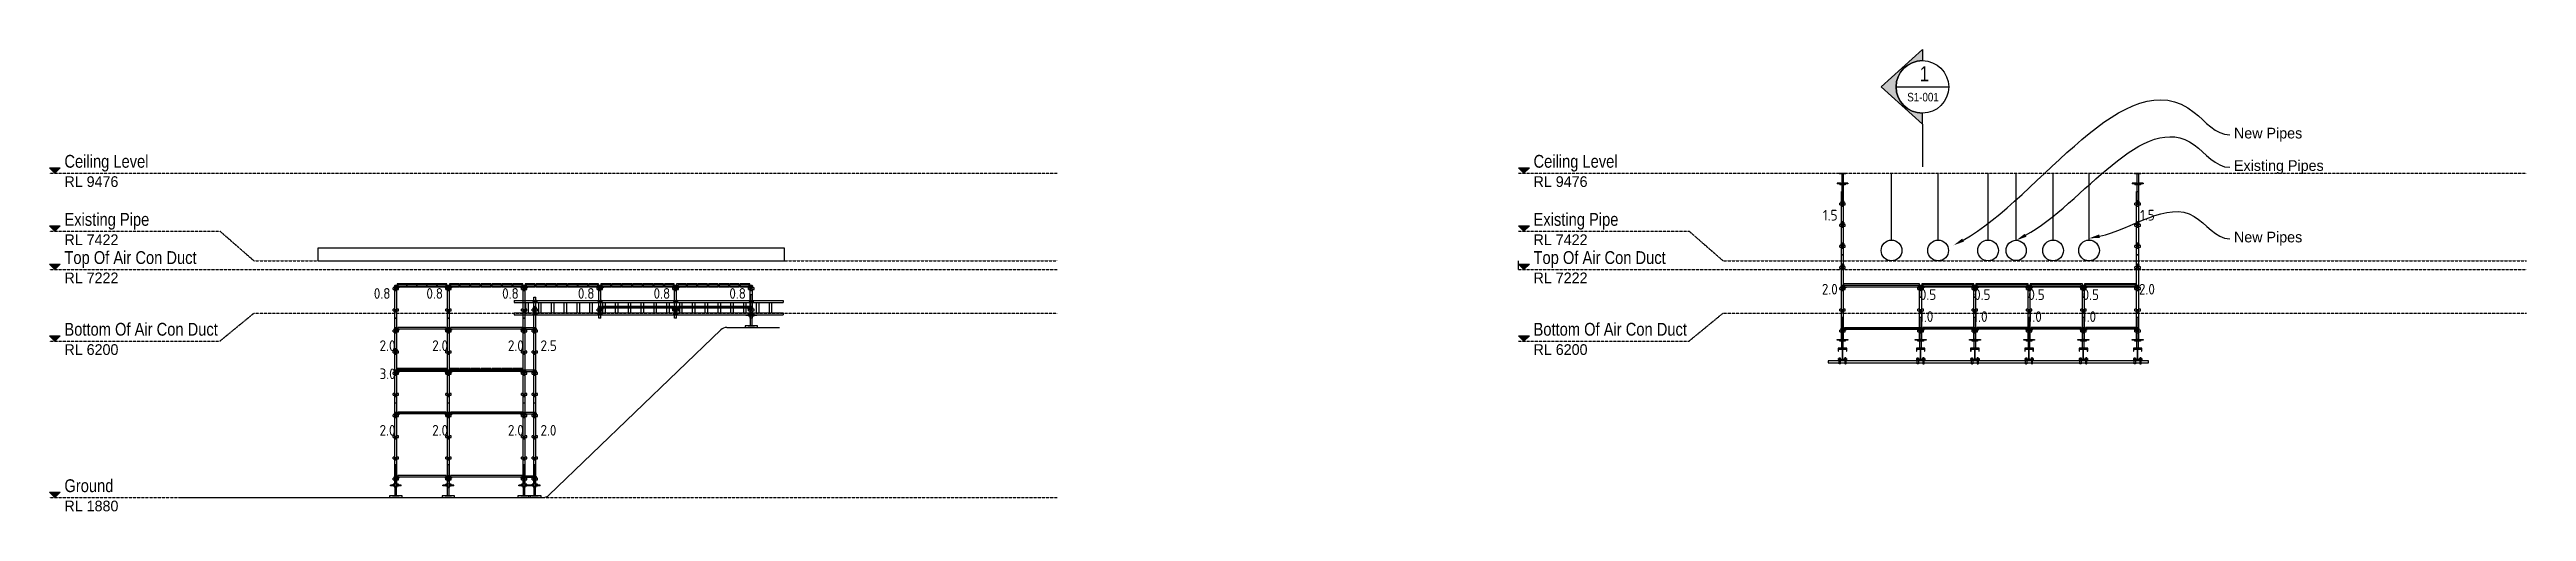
# Model space of a CAD drawing. Header units: millimetres. Extents: x 9116 to 195096, y -114281 to 55636.
# Drawn here: x 48176 to 106155, y -32095 to -21279 of the extents above; entities that cross this region are included whole.
import ezdxf
from ezdxf import colors
from ezdxf.entities.mleader import LeaderData, LeaderLine
from ezdxf.enums import TextEntityAlignment as Align
from ezdxf.math import Vec2, Vec3

# ---------------------------------------------------------------- set-up
doc = ezdxf.new("R2010")
doc.units = ezdxf.units.MM
doc.linetypes.add('KwikScaf_DASHED', pattern=[3.75, 2.5, -1.25])
doc.layers.get('0').update_dxf_attribs({"linetype": 'CONTINUOUS'})
for name, color, linetype in [('Building', 7, 'CONTINUOUS'), ('CHW F&R Lines', 7, 'CONTINUOUS'), ('Grid Lines', 252, 'CONTINUOUS'), ('New Pipes', 7, 'CONTINUOUS'), ('Scaffold', 7, 'CONTINUOUS')]:
    doc.layers.add(name, color=color, linetype=linetype)
doc.styles.add('ARCH', font='archd.shx', dxfattribs={"height": 250})
doc.styles.add('KwikScaf ISO', font='isocp.shx')

msp = doc.modelspace()

# ---------------------------------------------------------------- texts
at = {"layer": 'Grid Lines', "width": 600.841, "attachment_point": 1, "style": 'ARCH'}
for s, insert, char_height in [('\\pi247.54;{\\fArial Narrow|b0|i0|c0|p34;1}', (91703, -21672), 350), ('\\pi-42.554;{\\fArial Narrow|b0|i0|c0|p34;S1-001}', (91703, -22293.5), 200)]:
    msp.add_mtext(s, dxfattribs=dict(at, insert=insert, char_height=char_height))
at = {"layer": 'Grid Lines', "color": 252, "char_height": 250, "attachment_point": 1, "style": 'ARCH'}
for s, insert, width in [('{\\fArial Narrow|b0|i0|c0|p34;\\H1.2x;Ceiling Level}\\PRL 9476', (48524.6, -23746.5), 2442.342), ('{\\fArial Narrow|b0|i0|c0|p34;\\H1.2x;Ceiling Level}\\PRL 9476', (82913.3, -23746.5), 2442.342), ('{\\fArial Narrow|b0|i0|c0|p34;\\H1.2x;Existing Pipe}\\PRL 7422', (48524.6, -25106.5), 2442.342), ('{\\fArial Narrow|b0|i0|c0|p34;\\H1.2x;Existing Pipe}\\PRL 7422', (82913.3, -25106.5), 2442.342), ('{\\fArial Narrow|b0|i0|c0|p34;\\H1.2x;Top Of Air Con Duct}\\PRL 7222', (48524.6, -26000.5), 3671.031), ('{\\fArial Narrow|b0|i0|c0|p34;\\H1.2x;Top Of Air Con Duct}\\PRL 7222', (82913.3, -26000.5), 3671.031), ('{\\fArial Narrow|b0|i0|c0|p34;\\H1.2x;Bottom Of Air Con Duct\\Farchd|c0;\\H0.83333x;\\PRL 6200}', (48524.6, -27679.1), 3799.906), ('{\\fArial Narrow|b0|i0|c0|p34;\\H1.2x;Bottom Of Air Con Duct\\Farchd|c0;\\H0.83333x;\\PRL 6200}', (82913.3, -27679.1), 3799.906), ('{\\fArial Narrow|b0|i0|c0|p34;\\H1.2x;Ground\\P\\Farchd|c0;\\H0.83333x;RL 1880}', (48524.6, -31341.8), 3799.906)]:
    msp.add_mtext(s, dxfattribs=dict(at, insert=insert, width=width))
at = {"layer": 'Scaffold', "color": 7, "style": 'KwikScaf ISO'}
for s, p in [('  1.5  ', (90316.1, -25157.7)), ('  1.5  ', (97740.1, -25157.7)), ('  0.8  ', (56441.9, -26990.4)), ('  0.8  ', (57672.8, -26990.4)), ('  0.8  ', (59445.5, -26990.4)), ('  0.8  ', (61218.2, -26990.4)), ('  0.8  ', (62990.9, -26990.4)), ('  0.8  ', (64763.6, -26990.4)), ('  2.0  ', (90319.9, -26891)), ('  0.5  ', (92625.1, -27017.8)), ('  0.5  ', (93895.1, -27017.8)), ('  0.5  ', (95165.1, -27017.8)), ('  0.5  ', (96435.1, -27017.8)), ('  2.0  ', (97743.8, -26891)), ('  1.0  ', (92557.3, -27532.9)), ('  1.0  ', (93827.3, -27532.9)), ('  1.0  ', (95097.3, -27532.9)), ('  1.0  ', (96367.3, -27532.9))]:
    msp.add_text(s, height=250, dxfattribs=at).set_placement(p, align=Align.MIDDLE_RIGHT)
for s, p in [('  2.0  ', (55615.2, -28213)), ('  2.0  ', (56846.1, -28213)), ('  2.0  ', (58618.8, -28213)), ('  2.5  ', (59381.7, -28213)), ('  3.0  ', (55615.2, -28872.7)), ('  2.0  ', (55615.2, -30195)), ('  2.0  ', (56846.1, -30195)), ('  2.0  ', (58618.8, -30195)), ('  2.0  ', (59381.7, -30195))]:
    msp.add_text(s, height=250, dxfattribs=at).set_placement(p, align=Align.MIDDLE_LEFT)

# ---------------------------------------------------------------- blocks, each defined once
blk = doc.blocks.new('2D Jack Adjustable Screw')
at = {"color": 0, "extrusion": (1, -1.83691e-16, 2.30446e-16)}
for p, q in [((-265.5, 100), (-273.5, 100)), ((-273.5, 100), (-273.5, -52)), ((-265.5, 100), (-265.5, -52)), ((-265.5, 42.5), (-40, 42.5)), ((-265.5, 5.5), (-40, 5.5)), ((-40, 87.75), (-35, 87.75)), ((-40, 87.75), (-40, 24)), ((-40, 24), (-40, -39.75)), ((-35, 151.5), (-20, 151.5)), ((-35, 62.25), (-35, 151.5)), ((-35, 62.25), (-20, 62.25)), ((-20, 62.25), (-20, 151.5)), ((-20, 87.75), (0, 87.75)), ((0, 24), (0, 87.75)), ((0, 42.5), (454.5, 42.5)), ((0, -39.75), (0, 24)), ((0, 5.5), (454.5, 5.5)), ((454.5, 24), (454.5, 42.5)), ((454.5, 5.5), (454.5, 24)), ((-265.5, -52), (-273.5, -52)), ((-40, -39.75), (-35, -39.75)), ((-20, -14.25), (-35, -14.25)), ((-35, -103.5), (-35, -14.25)), ((-35, -103.5), (-20, -103.5)), ((-20, -103.5), (-20, -14.25)), ((-20, -39.75), (0, -39.75))]:
    blk.add_line(p, q, dxfattribs=at)
blk = doc.blocks.new('Half 90')
for p, q in [((-43, 15), (10, 15)), ((-43, 15), (-40, 10)), ((-43, 9), (-43, -9)), ((-29, 3), (-43, 9)), ((-42, 12), (13, 12)), ((-28, 5), (-40, 10)), ((-35, 6), (-35, 8)), ((-29, 3), (-29, -3)), ((-28, -5), (-28, 5)), ((37, 20), (10, 15)), ((13, 12), (36, 17)), ((22, 14), (18, -1)), ((36, 17), (45, 10)), ((47, 10), (43, 10)), ((-43, -9), (-29, -3)), ((-43, -15), (-40, -10)), ((-43, -15), (10, -15)), ((-42, -12), (13, -12)), ((-28, -5), (-40, -10)), ((-35, -8), (-35, -6)), ((37, -20), (10, -15)), ((13, -12), (36, -17)), ((18, -1), (22, -14)), ((36, -17), (45, -10)), ((47, -10), (43, -10))]:
    blk.add_line(p, q)
blk.add_lwpolyline([(35, -12), (46, -6), (46, 6), (35, 12), (24, 6), (24, -6)], close=True)
for points in [[(37, 20), (45, 15), (47, 10)], [(37, -20), (45, -15), (47, -10)]]:
    blk.add_lwpolyline(points)
for radius in [12.5, 5]:
    blk.add_circle((35, 0), radius)
blk = doc.blocks.new('0.8m Standard')
at = {"color": 180, "extrusion": (-1, 6.12323e-17, 0)}
for p, q in [((-36, 712), (-40, 712)), ((-40, 672), (-40, 712)), ((-40, 672), (-36, 672)), ((2, 712), (-36, 712)), ((-36, 672), (2, 672)), ((0, 712), (0, 721)), ((0, 217), (0, 672)), ((2, 672), (2, 712)), ((6, 712), (2, 712)), ((2, 672), (6, 672)), ((6, 712), (6, 672)), ((8, 647), (8, 687)), ((18, 687), (8, 687)), ((8, 647), (18, 647)), ((30, 687), (18, 687)), ((18, 647), (30, 647)), ((40, 687), (30, 687)), ((30, 647), (40, 647)), ((40, 647), (40, 687)), ((42, 672), (42, 712)), ((46, 712), (42, 712)), ((42, 672), (46, 672)), ((84, 712), (46, 712)), ((46, 672), (46, 712)), ((46, 672), (84, 672)), ((48, 712), (48, 721)), ((48, 217), (48, 672)), ((88, 712), (84, 712)), ((84, 672), (88, 672)), ((88, 672), (88, 712)), ((-40, 177), (-40, 217)), ((-36, 217), (-40, 217)), ((-40, 177), (-36, 177)), ((2, 217), (-36, 217)), ((-36, 177), (2, 177)), ((0, 0), (0, 177)), ((48, 0), (0, 0)), ((2, 177), (2, 217)), ((6, 217), (2, 217)), ((2, 177), (6, 177)), ((6, 217), (6, 177)), ((8, 152), (8, 192)), ((18, 192), (8, 192)), ((8, 152), (18, 152)), ((30, 192), (18, 192)), ((18, 152), (30, 152)), ((40, 192), (30, 192)), ((30, 152), (40, 152)), ((40, 152), (40, 192)), ((42, 177), (42, 217)), ((46, 217), (42, 217)), ((42, 177), (46, 177)), ((46, 177), (46, 217)), ((84, 217), (46, 217)), ((46, 177), (84, 177)), ((48, 0), (48, 177)), ((88, 217), (84, 217)), ((84, 177), (88, 177)), ((88, 177), (88, 217))]:
    blk.add_line(p, q, dxfattribs=at)
at = {"color": 180}
blk.add_line((0, 721), (48, 721), dxfattribs=at)
blk = doc.blocks.new('6.3m Ladder Beam')
at = {"color": 6}
for p, q in [((0, 340), (0, 290)), ((0, 340), (6300, 340)), ((0, 290), (6300, 290)), ((0, 50), (0, 0)), ((0, 50), (6300, 50)), ((0, 0), (6300, 0)), ((270, 290), (270, 50)), ((330, 290), (330, 50)), ((570, 290), (570, 50)), ((630, 290), (630, 50)), ((870, 290), (870, 50)), ((930, 290), (930, 50)), ((1170, 290), (1170, 50)), ((1230, 290), (1230, 50)), ((1470, 290), (1470, 50)), ((1530, 290), (1530, 50)), ((1770, 290), (1770, 50)), ((1830, 290), (1830, 50)), ((2070, 290), (2070, 50)), ((2130, 290), (2130, 50)), ((2370, 290), (2370, 50)), ((2430, 290), (2430, 50)), ((2670, 290), (2670, 50)), ((2730, 290), (2730, 50)), ((2970, 290), (2970, 50)), ((3030, 290), (3030, 50)), ((3270, 290), (3270, 50)), ((3330, 290), (3330, 50)), ((3570, 290), (3570, 50)), ((3630, 290), (3630, 50)), ((3870, 290), (3870, 50)), ((3930, 290), (3930, 50)), ((4170, 290), (4170, 50)), ((4230, 290), (4230, 50)), ((4470, 290), (4470, 50)), ((4530, 290), (4530, 50)), ((4770, 290), (4770, 50)), ((4830, 290), (4830, 50)), ((5070, 290), (5070, 50)), ((5130, 290), (5130, 50)), ((5370, 290), (5370, 50)), ((5430, 290), (5430, 50)), ((5670, 290), (5670, 50)), ((5730, 290), (5730, 50)), ((5970, 290), (5970, 50)), ((6030, 290), (6030, 50)), ((6300, 340), (6300, 290)), ((6300, 50), (6300, 0))]:
    blk.add_line(p, q, dxfattribs=at)
blk = doc.blocks.new('Filled Arrow Section Half A')
h = blk.add_hatch(color=256)
edge = h.paths.add_edge_path()
edge.add_line((0, 875), (969, 0))
edge.add_line((969, 0), (0, -875))
edge.add_line((0, -875), (0, -615))
edge.add_arc((0, 0), 615, 270, 450)
edge.add_line((0, 615), (0, 875))
for q in [(0, 1875), (0, 615)]:
    blk.add_line((0, 875), q)
blk.add_lwpolyline([(0, 875), (969, 0), (0, -875), (0, -615)])
blk.add_circle((0, 0), 615)
blk.add_arc((0, 0), 615, 270, 90)
blk = doc.blocks.new('1.0m Standard')
at = {"color": 180, "extrusion": (-1, 6.12323e-17, 0)}
for p, q in [((-36, 712), (-40, 712)), ((-40, 672), (-40, 712)), ((-40, 672), (-36, 672)), ((2, 712), (-36, 712)), ((-36, 672), (2, 672)), ((0, 712), (0, 990)), ((0, 990), (48, 990)), ((0, 217), (0, 672)), ((2, 672), (2, 712)), ((6, 712), (2, 712)), ((2, 672), (6, 672)), ((6, 712), (6, 672)), ((8, 647), (8, 687)), ((18, 687), (8, 687)), ((8, 647), (18, 647)), ((30, 687), (18, 687)), ((18, 647), (30, 647)), ((40, 687), (30, 687)), ((30, 647), (40, 647)), ((40, 647), (40, 687)), ((42, 672), (42, 712)), ((46, 712), (42, 712)), ((42, 672), (46, 672)), ((84, 712), (46, 712)), ((46, 672), (46, 712)), ((46, 672), (84, 672)), ((48, 712), (48, 990)), ((48, 217), (48, 672)), ((88, 712), (84, 712)), ((84, 672), (88, 672)), ((88, 672), (88, 712)), ((-40, 177), (-40, 217)), ((-36, 217), (-40, 217)), ((-40, 177), (-36, 177)), ((2, 217), (-36, 217)), ((-36, 177), (2, 177)), ((0, 0), (0, 177)), ((48, 0), (0, 0)), ((2, 177), (2, 217)), ((6, 217), (2, 217)), ((2, 177), (6, 177)), ((6, 217), (6, 177)), ((8, 152), (8, 192)), ((18, 192), (8, 192)), ((8, 152), (18, 152)), ((30, 192), (18, 192)), ((18, 152), (30, 152)), ((40, 192), (30, 192)), ((30, 152), (40, 152)), ((40, 152), (40, 192)), ((42, 177), (42, 217)), ((46, 217), (42, 217)), ((42, 177), (46, 177)), ((46, 177), (46, 217)), ((84, 217), (46, 217)), ((46, 177), (84, 177)), ((48, 0), (48, 177)), ((88, 217), (84, 217)), ((84, 177), (88, 177)), ((88, 177), (88, 217))]:
    blk.add_line(p, q, dxfattribs=at)
blk = doc.blocks.new('0.5m Standard')
at = {"color": 180, "extrusion": (-1, 6.12323e-17, 0)}
for p, q in [((-40, 177), (-40, 217)), ((-36, 217), (-40, 217)), ((-40, 177), (-36, 177)), ((2, 217), (-36, 217)), ((-36, 177), (2, 177)), ((0, 217), (0, 238)), ((0, 0), (0, 177)), ((48, 0), (0, 0)), ((2, 177), (2, 217)), ((6, 217), (2, 217)), ((2, 177), (6, 177)), ((6, 217), (6, 177)), ((8, 152), (8, 192)), ((18, 192), (8, 192)), ((8, 152), (18, 152)), ((30, 192), (18, 192)), ((18, 152), (30, 152)), ((40, 192), (30, 192)), ((30, 152), (40, 152)), ((40, 152), (40, 192)), ((42, 177), (42, 217)), ((46, 217), (42, 217)), ((42, 177), (46, 177)), ((46, 177), (46, 217)), ((84, 217), (46, 217)), ((46, 177), (84, 177)), ((48, 217), (48, 238)), ((48, 0), (48, 177)), ((88, 217), (84, 217)), ((84, 177), (88, 177)), ((88, 177), (88, 217))]:
    blk.add_line(p, q, dxfattribs=at)
at = {"color": 180}
blk.add_line((0, 238), (48, 238), dxfattribs=at)
blk = doc.blocks.new('1.2m Transom')
at = {"color": 2, "extrusion": (0, 1, -1.83691e-16)}
for p, q in [((64253, 14659), (64273, 14659)), ((64253, 14584), (64253, 14659)), ((64263, 14584), (64253, 14584)), ((64267, 14609), (64263, 14584)), ((64303, 14609), (64267, 14609)), ((64273, 14659), (64270, 14634)), ((64270, 14634), (64278, 14634)), ((65450, 14672), (64278, 14672)), ((64278, 14672), (64278, 14639)), ((65450, 14639), (64278, 14639)), ((64278, 14639), (64278, 14634)), ((65450, 14634), (64278, 14634)), ((64303, 14634), (64303, 14609)), ((65425, 14634), (65425, 14609)), ((65425, 14609), (65462, 14609)), ((65450, 14639), (65450, 14672)), ((65450, 14634), (65450, 14639)), ((65459, 14634), (65450, 14634)), ((65455, 14659), (65459, 14634)), ((65475, 14659), (65455, 14659)), ((65462, 14609), (65465, 14584)), ((65465, 14584), (65475, 14584)), ((65475, 14584), (65475, 14659))]:
    blk.add_line(p, q, dxfattribs=at)
blk = doc.blocks.new('1.8m Transom')
at = {"color": 2, "extrusion": (0, 1, -1.83691e-16)}
for p, q in [((65710, 14584), (65710, 14659)), ((65710, 14659), (65730, 14659)), ((65720, 14584), (65710, 14584)), ((65723, 14609), (65720, 14584)), ((65760, 14609), (65723, 14609)), ((65730, 14659), (65726, 14634)), ((65726, 14634), (65735, 14634)), ((65735, 14672), (67465, 14672)), ((65735, 14639), (65735, 14672)), ((65735, 14639), (67465, 14639)), ((65735, 14634), (65735, 14639)), ((65735, 14634), (67465, 14634)), ((65760, 14634), (65760, 14609)), ((67440, 14634), (67440, 14609)), ((67440, 14609), (67476, 14609)), ((67465, 14639), (67465, 14672)), ((67465, 14634), (67465, 14639)), ((67473, 14634), (67465, 14634)), ((67470, 14659), (67473, 14634)), ((67490, 14659), (67470, 14659)), ((67476, 14609), (67480, 14584)), ((67480, 14584), (67490, 14584)), ((67490, 14584), (67490, 14659))]:
    blk.add_line(p, q, dxfattribs=at)
blk = doc.blocks.new('2.0m Standard')
at = {"color": 180, "extrusion": (-1, 6.12323e-17, 0)}
for p, q in [((0, 1981), (48, 1981)), ((0, 1702), (0, 1981)), ((48, 1702), (48, 1981)), ((-40, 1662), (-40, 1702)), ((-36, 1702), (-40, 1702)), ((-40, 1662), (-36, 1662)), ((-36, 1207), (-40, 1207)), ((-40, 1167), (-40, 1207)), ((-40, 1167), (-36, 1167)), ((2, 1702), (-36, 1702)), ((-36, 1662), (2, 1662)), ((2, 1207), (-36, 1207)), ((-36, 1167), (2, 1167)), ((0, 1207), (0, 1662)), ((0, 712), (0, 1167)), ((2, 1662), (2, 1702)), ((6, 1702), (2, 1702)), ((2, 1662), (6, 1662)), ((2, 1167), (2, 1207)), ((6, 1207), (2, 1207)), ((2, 1167), (6, 1167)), ((6, 1702), (6, 1662)), ((6, 1207), (6, 1167)), ((8, 1637), (8, 1677)), ((18, 1677), (8, 1677)), ((8, 1637), (18, 1637)), ((8, 1142), (8, 1182)), ((18, 1182), (8, 1182)), ((30, 1677), (18, 1677)), ((18, 1637), (30, 1637)), ((30, 1182), (18, 1182)), ((40, 1677), (30, 1677)), ((30, 1637), (40, 1637)), ((40, 1182), (30, 1182)), ((40, 1637), (40, 1677)), ((40, 1142), (40, 1182)), ((42, 1662), (42, 1702)), ((46, 1702), (42, 1702)), ((42, 1662), (46, 1662)), ((42, 1167), (42, 1207)), ((46, 1207), (42, 1207)), ((42, 1167), (46, 1167)), ((46, 1662), (46, 1702)), ((84, 1702), (46, 1702)), ((46, 1662), (84, 1662)), ((84, 1207), (46, 1207)), ((46, 1167), (46, 1207)), ((46, 1167), (84, 1167)), ((48, 1207), (48, 1662)), ((48, 712), (48, 1167)), ((88, 1702), (84, 1702)), ((84, 1662), (88, 1662)), ((88, 1207), (84, 1207)), ((84, 1167), (88, 1167)), ((88, 1662), (88, 1702)), ((88, 1167), (88, 1207)), ((-36, 712), (-40, 712)), ((-40, 672), (-40, 712)), ((-40, 672), (-36, 672)), ((2, 712), (-36, 712)), ((-36, 672), (2, 672)), ((0, 217), (0, 672)), ((2, 672), (2, 712)), ((6, 712), (2, 712)), ((2, 672), (6, 672)), ((6, 712), (6, 672)), ((8, 1142), (18, 1142)), ((8, 647), (8, 687)), ((18, 687), (8, 687)), ((8, 647), (18, 647)), ((18, 1142), (30, 1142)), ((30, 687), (18, 687)), ((18, 647), (30, 647)), ((30, 1142), (40, 1142)), ((40, 687), (30, 687)), ((30, 647), (40, 647)), ((40, 647), (40, 687)), ((42, 672), (42, 712)), ((46, 712), (42, 712)), ((42, 672), (46, 672)), ((84, 712), (46, 712)), ((46, 672), (46, 712)), ((46, 672), (84, 672)), ((48, 217), (48, 672)), ((88, 712), (84, 712)), ((84, 672), (88, 672)), ((88, 672), (88, 712)), ((-36, 217), (-40, 217)), ((-40, 177), (-40, 217)), ((-40, 177), (-36, 177)), ((2, 217), (-36, 217)), ((-36, 177), (2, 177)), ((0, 0), (0, 177)), ((48, 0), (0, 0)), ((2, 177), (2, 217)), ((6, 217), (2, 217)), ((2, 177), (6, 177)), ((6, 217), (6, 177)), ((8, 152), (8, 192)), ((18, 192), (8, 192)), ((8, 152), (18, 152)), ((30, 192), (18, 192)), ((18, 152), (30, 152)), ((40, 192), (30, 192)), ((30, 152), (40, 152)), ((40, 152), (40, 192)), ((42, 177), (42, 217)), ((46, 217), (42, 217)), ((42, 177), (46, 177)), ((84, 217), (46, 217)), ((46, 177), (46, 217)), ((46, 177), (84, 177)), ((48, 0), (48, 177)), ((88, 217), (84, 217)), ((84, 177), (88, 177)), ((88, 177), (88, 217))]:
    blk.add_line(p, q, dxfattribs=at)
blk = doc.blocks.new('Girder Coupler 2')
for p, q in [((-42, 34), (-42, 44)), ((-42, 44), (-18, 44)), ((-18, 34), (-42, 34)), ((-36, 34), (-36, 44)), ((-36, 34), (-36, 30)), ((-36, 25), (-36, 11)), ((-36, 11), (-24, 11)), ((-24, 34), (-24, 44)), ((-24, 34), (-24, 30)), ((-24, 25), (-24, 11)), ((-18, 44), (-18, 34)), ((-47, -12), (-47, -22)), ((-45, -12), (-47, -12)), ((-47, -22), (-45, -22)), ((-15, -5), (-45, -5)), ((-45, -5), (-45, -10)), ((-45, -98), (-45, -10)), ((-45, -10), (-15, -10)), ((-40, -100), (-43, -100)), ((-38, -98), (-38, -92)), ((-23, -98), (-23, -92)), ((-17, -100), (-21, -100)), ((-15, -10), (-15, -5)), ((-15, -10), (-15, -80)), ((-15, -12), (-13, -12)), ((-13, -22), (-15, -22)), ((-15, -80), (-15, -98)), ((-13, -12), (-13, -22))]:
    blk.add_line(p, q)
blk.add_lwpolyline([(0, 30), (-58, 30, 0.414214), (-60, 28), (-60, -3, 0.414214), (-58, -5), (0, -5), (0, 0), (-53, 0, -0.414214), (-55, 2), (-55, 23, -0.414214), (-53, 25), (0, 25), (0, 30)], format="xyb")
blk.add_lwpolyline([(-24, -75), (-18, -85), (-24, -95), (-36, -95), (-42, -85), (-36, -75)], close=True)
blk.add_circle((-30, -85), 10)
for centre, start, end in [((-43, -98), 180, 270), ((-40, -98), 270, 0), ((-21, -98), 180, 270), ((-17, -98), 270, 0)]:
    blk.add_arc(centre, 2, start, end)
blk = doc.blocks.new('Knuckle')
at = {"color": 190}
for points in [[(-127.5, 20), (-38.25, 20), (-38.25, 5), (-127.5, 5)], [(38.25, 20), (127.5, 20), (127.5, 5), (38.25, 5)]]:
    blk.add_lwpolyline(points, close=True, dxfattribs=at)
for points in [[(-63.75, 20), (-63.75, 40), (63.75, 40), (63.75, 20)], [(63.75, 5), (63.75, 0), (-63.75, 0), (-63.75, 5)]]:
    blk.add_lwpolyline(points, dxfattribs=at)
blk = doc.blocks.new('*U89')
at = {"color": 190, "ltscale": 0.7, "extrusion": (-3.67388e-16, -1, 2.30446e-16)}
for p, q in [((-18, 40), (-18, -680)), ((19, 40), (19, -680))]:
    blk.add_line(p, q, dxfattribs=at)
at = {"color": 190}
blk.add_line((-18, -680), (19, -680), dxfattribs=at)
blk.add_lwpolyline([(-90, 110), (-100, 110), (-100, 40), (100, 40), (100, 110), (90, 110), (90, 50), (-90, 50), (-90, 110)], dxfattribs=at)
blk.add_blockref('Knuckle', (0, -167))

# ---------------------------------------------------------------- hatches: boundary and pattern name
at = {"layer": 'Grid Lines'}
for points in [[(48301.3, -24172.7), (48426.3, -24047.7), (48176.3, -24047.7)], [(82690, -24172.7), (82815, -24047.7), (82565, -24047.7)], [(48301.3, -25532.7), (48426.3, -25407.7), (48176.3, -25407.7)], [(82690, -25532.7), (82815, -25407.7), (82565, -25407.7)], [(48301.3, -26426.7), (48426.3, -26301.7), (48176.3, -26301.7)], [(82690, -26426.7), (82815, -26301.7), (82565, -26301.7)], [(48301.3, -28105.2), (48426.3, -27980.2), (48176.3, -27980.2)], [(82690, -28105.2), (82815, -27980.2), (82565, -27980.2)], [(48301.3, -31768), (48426.3, -31643), (48176.3, -31643)]]:
    msp.add_hatch(color=252, dxfattribs=at).paths.add_polyline_path(points)

# ---------------------------------------------------------------- linework, layer by layer
at = {"layer": 'Building'}
msp.add_line((51267.1, -31768), (59728.2, -31768), dxfattribs=at)
at = {"layer": 'CHW F&R Lines', "color": 45}
for p, q in [((93553.1, -25741.8), (93553.1, -24172.7)), ((94210.7, -25741.8), (94210.7, -24172.7))]:
    msp.add_line(p, q, dxfattribs=at)
for centre, radius in [((93553.1, -25984.2), 242.4), ((94210.7, -25984.2), 237.7)]:
    msp.add_circle(centre, radius, dxfattribs=at)
at = {"layer": 'Grid Lines'}
for p, q in [((91400.6, -22154.2), (92630.6, -22154.2)), ((82565, -26426.7), (82565, -26226.7))]:
    msp.add_line(p, q, dxfattribs=at)
at = {"layer": 'Grid Lines', "color": 252}
for p, q in [((48176.3, -24047.7), (48426.3, -24047.7)), ((48176.3, -24047.7), (48301.3, -24172.7)), ((48301.3, -24172.7), (48426.3, -24047.7)), ((82565, -24047.7), (82815, -24047.7)), ((82565, -24047.7), (82690, -24172.7)), ((82690, -24172.7), (82815, -24047.7)), ((48176.3, -25407.7), (48426.3, -25407.7)), ((48176.3, -25407.7), (48301.3, -25532.7)), ((48301.3, -25532.7), (48426.3, -25407.7)), ((82565, -25407.7), (82815, -25407.7)), ((82565, -25407.7), (82690, -25532.7)), ((82690, -25532.7), (82815, -25407.7)), ((48176.3, -26301.7), (48426.3, -26301.7)), ((48176.3, -26301.7), (48301.3, -26426.7)), ((48301.3, -26426.7), (48426.3, -26301.7)), ((82565, -26301.7), (82815, -26301.7)), ((82565, -26301.7), (82690, -26426.7)), ((82690, -26426.7), (82815, -26301.7)), ((48176.3, -27980.2), (48426.3, -27980.2)), ((48176.3, -27980.2), (48301.3, -28105.2)), ((48301.3, -28105.2), (48426.3, -27980.2)), ((82565, -27980.2), (82815, -27980.2)), ((82565, -27980.2), (82690, -28105.2)), ((82690, -28105.2), (82815, -27980.2)), ((48176.3, -31643), (48426.3, -31643)), ((48176.3, -31643), (48301.3, -31768)), ((48301.3, -31768), (48426.3, -31643))]:
    msp.add_line(p, q, dxfattribs=at)
at = {"layer": 'Grid Lines', "color": 252, "linetype": 'KwikScaf_DASHED'}
for p, q in [((48176.3, -24172.7), (71766.6, -24172.7)), ((82565, -24172.7), (106155.3, -24172.7)), ((48176.3, -25532.7), (52164.5, -25532.7)), ((52960.2, -26226.7), (52164.5, -25532.7)), ((82565, -25532.7), (86553.2, -25532.7)), ((87348.9, -26226.7), (86553.2, -25532.7)), ((48176.3, -26426.7), (71766.6, -26426.7)), ((52960.2, -26226.7), (71766.6, -26226.7)), ((82565, -26426.7), (106155.3, -26426.7)), ((87348.9, -26226.7), (106155.3, -26226.7)), ((52164.5, -28105.2), (52960.2, -27452.4)), ((52960.2, -27452.4), (71766.6, -27452.4)), ((86553.2, -28105.2), (87348.9, -27452.4)), ((87348.9, -27452.4), (106155.3, -27452.4)), ((48176.3, -28105.2), (52164.5, -28105.2)), ((82565, -28105.2), (86553.2, -28105.2)), ((48176.3, -31768), (71766.6, -31768))]:
    msp.add_line(p, q, dxfattribs=at)
at = {"layer": 'New Pipes', "color": 4}
for p, q in [((91293, -25741.8), (91293, -24172.7)), ((92384.2, -25741.8), (92384.2, -24172.7))]:
    msp.add_line(p, q, dxfattribs=at)
at = {"layer": 'New Pipes', "color": 40}
for p, q in [((95074.9, -25741.8), (95074.9, -24172.7)), ((95916.2, -25741.8), (95916.2, -24172.7))]:
    msp.add_line(p, q, dxfattribs=at)
at = {"layer": 'New Pipes', "color": 4}
msp.add_lwpolyline([(54458.7, -26226.7), (65379.1, -26226.7), (65379.1, -25926.7), (54458.7, -25926.7)], close=True, dxfattribs=at)
for centre in [(91293, -25984.2), (92384.2, -25984.2)]:
    msp.add_circle(centre, 242.4, dxfattribs=at)
at = {"layer": 'New Pipes', "color": 40}
for centre in [(95074.9, -25984.2), (95916.2, -25984.2)]:
    msp.add_circle(centre, 242.4, dxfattribs=at)
at = {"layer": 'Scaffold', "color": 5, "extrusion": (-1, 6.12323e-17, 0)}
for p, q in [((90085.9, -24878.7), (90081.5, -24878.7)), ((90081.5, -24918.7), (90081.5, -24878.7)), ((90081.5, -24918.7), (90085.9, -24918.7)), ((90123.6, -24878.7), (90085.9, -24878.7)), ((90085.9, -24918.7), (90123.6, -24918.7)), ((90121.5, -24878.7), (90121.5, -24600.7)), ((90121.5, -24600.7), (90169.5, -24600.7)), ((90121.5, -25373.7), (90121.5, -24918.7)), ((90123.6, -24918.7), (90123.6, -24878.7)), ((90127.3, -24878.7), (90123.6, -24878.7)), ((90123.6, -24918.7), (90127.3, -24918.7)), ((90127.3, -24878.7), (90127.3, -24918.7)), ((90129.8, -24943.7), (90129.8, -24903.7)), ((90139.7, -24903.7), (90129.8, -24903.7)), ((90151.3, -24903.7), (90139.7, -24903.7)), ((90161.2, -24903.7), (90151.3, -24903.7)), ((90161.2, -24943.7), (90161.2, -24903.7)), ((90163.6, -24918.7), (90163.6, -24878.7)), ((90167.4, -24878.7), (90163.6, -24878.7)), ((90163.6, -24918.7), (90167.4, -24918.7)), ((90205, -24878.7), (90167.4, -24878.7)), ((90167.4, -24918.7), (90167.4, -24878.7)), ((90167.4, -24918.7), (90205, -24918.7)), ((90169.5, -24878.7), (90169.5, -24600.7)), ((90169.5, -25373.7), (90169.5, -24918.7)), ((90209.5, -24878.7), (90205, -24878.7)), ((90205, -24918.7), (90209.5, -24918.7)), ((90209.5, -24918.7), (90209.5, -24878.7)), ((96994.9, -24878.7), (96990.5, -24878.7)), ((96990.5, -24918.7), (96990.5, -24878.7)), ((96990.5, -24918.7), (96994.9, -24918.7)), ((97032.6, -24878.7), (96994.9, -24878.7)), ((96994.9, -24918.7), (97032.6, -24918.7)), ((97030.5, -24878.7), (97030.5, -24600.7)), ((97030.5, -24600.7), (97078.5, -24600.7)), ((97030.5, -25373.7), (97030.5, -24918.7)), ((97032.6, -24918.7), (97032.6, -24878.7)), ((97036.3, -24878.7), (97032.6, -24878.7)), ((97032.6, -24918.7), (97036.3, -24918.7)), ((97036.3, -24878.7), (97036.3, -24918.7)), ((97038.8, -24943.7), (97038.8, -24903.7)), ((97048.7, -24903.7), (97038.8, -24903.7)), ((97060.3, -24903.7), (97048.7, -24903.7)), ((97070.2, -24903.7), (97060.3, -24903.7)), ((97070.2, -24943.7), (97070.2, -24903.7)), ((97072.6, -24918.7), (97072.6, -24878.7)), ((97076.4, -24878.7), (97072.6, -24878.7)), ((97072.6, -24918.7), (97076.4, -24918.7)), ((97114, -24878.7), (97076.4, -24878.7)), ((97076.4, -24918.7), (97076.4, -24878.7)), ((97076.4, -24918.7), (97114, -24918.7)), ((97078.5, -24878.7), (97078.5, -24600.7)), ((97078.5, -25373.7), (97078.5, -24918.7)), ((97118.5, -24878.7), (97114, -24878.7)), ((97114, -24918.7), (97118.5, -24918.7)), ((97118.5, -24918.7), (97118.5, -24878.7)), ((90085.9, -25373.7), (90081.5, -25373.7)), ((90081.5, -25413.7), (90081.5, -25373.7)), ((90081.5, -25413.7), (90085.9, -25413.7)), ((90123.6, -25373.7), (90085.9, -25373.7)), ((90085.9, -25413.7), (90123.6, -25413.7)), ((90121.5, -25868.7), (90121.5, -25413.7)), ((90123.6, -25413.7), (90123.6, -25373.7)), ((90127.3, -25373.7), (90123.6, -25373.7)), ((90123.6, -25413.7), (90127.3, -25413.7)), ((90127.3, -25373.7), (90127.3, -25413.7)), ((90129.8, -24943.7), (90139.7, -24943.7)), ((90129.8, -25438.7), (90129.8, -25398.7)), ((90139.7, -25398.7), (90129.8, -25398.7)), ((90129.8, -25438.7), (90139.7, -25438.7)), ((90139.7, -24943.7), (90151.3, -24943.7)), ((90151.3, -25398.7), (90139.7, -25398.7)), ((90139.7, -25438.7), (90151.3, -25438.7)), ((90151.3, -24943.7), (90161.2, -24943.7)), ((90161.2, -25398.7), (90151.3, -25398.7)), ((90151.3, -25438.7), (90161.2, -25438.7)), ((90161.2, -25438.7), (90161.2, -25398.7)), ((90163.6, -25413.7), (90163.6, -25373.7)), ((90167.4, -25373.7), (90163.6, -25373.7)), ((90163.6, -25413.7), (90167.4, -25413.7)), ((90205, -25373.7), (90167.4, -25373.7)), ((90167.4, -25413.7), (90167.4, -25373.7)), ((90167.4, -25413.7), (90205, -25413.7)), ((90169.5, -25868.7), (90169.5, -25413.7)), ((90209.5, -25373.7), (90205, -25373.7)), ((90205, -25413.7), (90209.5, -25413.7)), ((90209.5, -25413.7), (90209.5, -25373.7)), ((96994.9, -25373.7), (96990.5, -25373.7)), ((96990.5, -25413.7), (96990.5, -25373.7)), ((96990.5, -25413.7), (96994.9, -25413.7)), ((97032.6, -25373.7), (96994.9, -25373.7)), ((96994.9, -25413.7), (97032.6, -25413.7)), ((97030.5, -25868.7), (97030.5, -25413.7)), ((97032.6, -25413.7), (97032.6, -25373.7)), ((97036.3, -25373.7), (97032.6, -25373.7)), ((97032.6, -25413.7), (97036.3, -25413.7)), ((97036.3, -25373.7), (97036.3, -25413.7)), ((97038.8, -24943.7), (97048.7, -24943.7)), ((97038.8, -25438.7), (97038.8, -25398.7)), ((97048.7, -25398.7), (97038.8, -25398.7)), ((97038.8, -25438.7), (97048.7, -25438.7)), ((97048.7, -24943.7), (97060.3, -24943.7)), ((97060.3, -25398.7), (97048.7, -25398.7)), ((97048.7, -25438.7), (97060.3, -25438.7)), ((97060.3, -24943.7), (97070.2, -24943.7)), ((97070.2, -25398.7), (97060.3, -25398.7)), ((97060.3, -25438.7), (97070.2, -25438.7)), ((97070.2, -25438.7), (97070.2, -25398.7)), ((97072.6, -25413.7), (97072.6, -25373.7)), ((97076.4, -25373.7), (97072.6, -25373.7)), ((97072.6, -25413.7), (97076.4, -25413.7)), ((97114, -25373.7), (97076.4, -25373.7)), ((97076.4, -25413.7), (97076.4, -25373.7)), ((97076.4, -25413.7), (97114, -25413.7)), ((97078.5, -25868.7), (97078.5, -25413.7)), ((97118.5, -25373.7), (97114, -25373.7)), ((97114, -25413.7), (97118.5, -25413.7)), ((97118.5, -25413.7), (97118.5, -25373.7)), ((90085.9, -25868.7), (90081.5, -25868.7)), ((90081.5, -25908.7), (90081.5, -25868.7)), ((90081.5, -25908.7), (90085.9, -25908.7)), ((90123.6, -25868.7), (90085.9, -25868.7)), ((90085.9, -25908.7), (90123.6, -25908.7)), ((90121.5, -26085.7), (90121.5, -25908.7)), ((90169.5, -26085.7), (90121.5, -26085.7)), ((90123.6, -25908.7), (90123.6, -25868.7)), ((90127.3, -25868.7), (90123.6, -25868.7)), ((90123.6, -25908.7), (90127.3, -25908.7)), ((90127.3, -25868.7), (90127.3, -25908.7)), ((90129.8, -25933.7), (90129.8, -25893.7)), ((90139.7, -25893.7), (90129.8, -25893.7)), ((90129.8, -25933.7), (90139.7, -25933.7)), ((90151.3, -25893.7), (90139.7, -25893.7)), ((90139.7, -25933.7), (90151.3, -25933.7)), ((90161.2, -25893.7), (90151.3, -25893.7)), ((90151.3, -25933.7), (90161.2, -25933.7)), ((90161.2, -25933.7), (90161.2, -25893.7)), ((90163.6, -25908.7), (90163.6, -25868.7)), ((90167.4, -25868.7), (90163.6, -25868.7)), ((90163.6, -25908.7), (90167.4, -25908.7)), ((90205, -25868.7), (90167.4, -25868.7)), ((90167.4, -25908.7), (90167.4, -25868.7)), ((90167.4, -25908.7), (90205, -25908.7)), ((90169.5, -26085.7), (90169.5, -25908.7)), ((90209.5, -25868.7), (90205, -25868.7)), ((90205, -25908.7), (90209.5, -25908.7)), ((90209.5, -25908.7), (90209.5, -25868.7)), ((96994.9, -25868.7), (96990.5, -25868.7)), ((96990.5, -25908.7), (96990.5, -25868.7)), ((96990.5, -25908.7), (96994.9, -25908.7)), ((97032.6, -25868.7), (96994.9, -25868.7)), ((96994.9, -25908.7), (97032.6, -25908.7)), ((97030.5, -26085.7), (97030.5, -25908.7)), ((97078.5, -26085.7), (97030.5, -26085.7)), ((97032.6, -25908.7), (97032.6, -25868.7)), ((97036.3, -25868.7), (97032.6, -25868.7)), ((97032.6, -25908.7), (97036.3, -25908.7)), ((97036.3, -25868.7), (97036.3, -25908.7)), ((97038.8, -25933.7), (97038.8, -25893.7)), ((97048.7, -25893.7), (97038.8, -25893.7)), ((97038.8, -25933.7), (97048.7, -25933.7)), ((97060.3, -25893.7), (97048.7, -25893.7)), ((97048.7, -25933.7), (97060.3, -25933.7)), ((97070.2, -25893.7), (97060.3, -25893.7)), ((97060.3, -25933.7), (97070.2, -25933.7)), ((97070.2, -25933.7), (97070.2, -25893.7)), ((97072.6, -25908.7), (97072.6, -25868.7)), ((97076.4, -25868.7), (97072.6, -25868.7)), ((97072.6, -25908.7), (97076.4, -25908.7)), ((97114, -25868.7), (97076.4, -25868.7)), ((97076.4, -25908.7), (97076.4, -25868.7)), ((97076.4, -25908.7), (97114, -25908.7)), ((97078.5, -26085.7), (97078.5, -25908.7)), ((97118.5, -25868.7), (97114, -25868.7)), ((97114, -25908.7), (97118.5, -25908.7)), ((97118.5, -25908.7), (97118.5, -25868.7)), ((59511.7, -27354.7), (59511.7, -27074.7)), ((59511.7, -27074.7), (59559.7, -27074.7)), ((59559.7, -27354.7), (59559.7, -27074.7)), ((56258.1, -27849.7), (56258.1, -27569.7)), ((56258.1, -27569.7), (56306.1, -27569.7)), ((56306.1, -27849.7), (56306.1, -27569.7)), ((57489, -27849.7), (57489, -27569.7)), ((57489, -27569.7), (57537, -27569.7)), ((57537, -27849.7), (57537, -27569.7)), ((59261.7, -27849.7), (59261.7, -27569.7)), ((59261.7, -27569.7), (59309.7, -27569.7)), ((59309.7, -27849.7), (59309.7, -27569.7)), ((59476.2, -27354.7), (59471.7, -27354.7)), ((59471.7, -27394.7), (59471.7, -27354.7)), ((59471.7, -27394.7), (59476.2, -27394.7)), ((59513.8, -27354.7), (59476.2, -27354.7)), ((59476.2, -27394.7), (59513.8, -27394.7)), ((59511.7, -27849.7), (59511.7, -27394.7)), ((59513.8, -27394.7), (59513.8, -27354.7)), ((59517.6, -27354.7), (59513.8, -27354.7)), ((59513.8, -27394.7), (59517.6, -27394.7)), ((59517.6, -27354.7), (59517.6, -27394.7)), ((59529.9, -27379.7), (59520, -27379.7)), ((59520, -27419.7), (59520, -27379.7)), ((59520, -27419.7), (59529.9, -27419.7)), ((59541.5, -27379.7), (59529.9, -27379.7)), ((59529.9, -27419.7), (59541.5, -27419.7)), ((59541.5, -27419.7), (59551.4, -27419.7)), ((59551.4, -27419.7), (59551.4, -27379.7)), ((59553.9, -27394.7), (59553.9, -27354.7)), ((59557.6, -27354.7), (59553.9, -27354.7)), ((59553.9, -27394.7), (59557.6, -27394.7)), ((59595.3, -27354.7), (59557.6, -27354.7)), ((59557.6, -27394.7), (59557.6, -27354.7)), ((59557.6, -27394.7), (59595.3, -27394.7)), ((59559.7, -27849.7), (59559.7, -27394.7)), ((59599.7, -27354.7), (59595.3, -27354.7)), ((59595.3, -27394.7), (59599.7, -27394.7)), ((59599.7, -27394.7), (59599.7, -27354.7)), ((56222.6, -27849.7), (56218.1, -27849.7)), ((56218.1, -27889.7), (56218.1, -27849.7)), ((56218.1, -27889.7), (56222.6, -27889.7)), ((56222.6, -28344.7), (56218.1, -28344.7)), ((56218.1, -28384.7), (56218.1, -28344.7)), ((56218.1, -28384.7), (56222.6, -28384.7)), ((56260.2, -27849.7), (56222.6, -27849.7)), ((56222.6, -27889.7), (56260.2, -27889.7)), ((56260.2, -28344.7), (56222.6, -28344.7)), ((56222.6, -28384.7), (56260.2, -28384.7)), ((56258.1, -28344.7), (56258.1, -27889.7)), ((56258.1, -28839.7), (56258.1, -28384.7)), ((56260.2, -27889.7), (56260.2, -27849.7)), ((56264, -27849.7), (56260.2, -27849.7)), ((56260.2, -27889.7), (56264, -27889.7)), ((56260.2, -28384.7), (56260.2, -28344.7)), ((56264, -28344.7), (56260.2, -28344.7)), ((56260.2, -28384.7), (56264, -28384.7)), ((56264, -27849.7), (56264, -27889.7)), ((56264, -28344.7), (56264, -28384.7)), ((56276.3, -27874.7), (56266.4, -27874.7)), ((56266.4, -27914.7), (56266.4, -27874.7)), ((56266.4, -27914.7), (56276.3, -27914.7)), ((56266.4, -28409.7), (56266.4, -28369.7)), ((56276.3, -28369.7), (56266.4, -28369.7)), ((56266.4, -28409.7), (56276.3, -28409.7)), ((56287.9, -27874.7), (56276.3, -27874.7)), ((56276.3, -27914.7), (56287.9, -27914.7)), ((56287.9, -28369.7), (56276.3, -28369.7)), ((56276.3, -28409.7), (56287.9, -28409.7)), ((56287.9, -27914.7), (56297.8, -27914.7)), ((56297.8, -28369.7), (56287.9, -28369.7)), ((56287.9, -28409.7), (56297.8, -28409.7)), ((56297.8, -27914.7), (56297.8, -27874.7)), ((56297.8, -28409.7), (56297.8, -28369.7)), ((56300.3, -27889.7), (56300.3, -27849.7)), ((56304, -27849.7), (56300.3, -27849.7)), ((56300.3, -27889.7), (56304, -27889.7)), ((56300.3, -28384.7), (56300.3, -28344.7)), ((56304, -28344.7), (56300.3, -28344.7)), ((56300.3, -28384.7), (56304, -28384.7)), ((56341.7, -27849.7), (56304, -27849.7)), ((56304, -27889.7), (56304, -27849.7)), ((56304, -27889.7), (56341.7, -27889.7)), ((56341.7, -28344.7), (56304, -28344.7)), ((56304, -28384.7), (56304, -28344.7)), ((56304, -28384.7), (56341.7, -28384.7)), ((56306.1, -28344.7), (56306.1, -27889.7)), ((56306.1, -28839.7), (56306.1, -28384.7)), ((56346.1, -27849.7), (56341.7, -27849.7)), ((56341.7, -27889.7), (56346.1, -27889.7)), ((56346.1, -28344.7), (56341.7, -28344.7)), ((56341.7, -28384.7), (56346.1, -28384.7)), ((56346.1, -27889.7), (56346.1, -27849.7)), ((56346.1, -28384.7), (56346.1, -28344.7)), ((57453.5, -27849.7), (57449, -27849.7)), ((57449, -27889.7), (57449, -27849.7)), ((57449, -27889.7), (57453.5, -27889.7)), ((57453.5, -28344.7), (57449, -28344.7)), ((57449, -28384.7), (57449, -28344.7)), ((57449, -28384.7), (57453.5, -28384.7)), ((57491.1, -27849.7), (57453.5, -27849.7)), ((57453.5, -27889.7), (57491.1, -27889.7)), ((57491.1, -28344.7), (57453.5, -28344.7)), ((57453.5, -28384.7), (57491.1, -28384.7)), ((57489, -28344.7), (57489, -27889.7)), ((57489, -28839.7), (57489, -28384.7)), ((57491.1, -27889.7), (57491.1, -27849.7)), ((57494.9, -27849.7), (57491.1, -27849.7)), ((57491.1, -27889.7), (57494.9, -27889.7)), ((57491.1, -28384.7), (57491.1, -28344.7)), ((57494.9, -28344.7), (57491.1, -28344.7)), ((57491.1, -28384.7), (57494.9, -28384.7)), ((57494.9, -27849.7), (57494.9, -27889.7)), ((57494.9, -28344.7), (57494.9, -28384.7)), ((57507.2, -27874.7), (57497.3, -27874.7)), ((57497.3, -27914.7), (57497.3, -27874.7)), ((57497.3, -27914.7), (57507.2, -27914.7)), ((57497.3, -28409.7), (57497.3, -28369.7)), ((57507.2, -28369.7), (57497.3, -28369.7)), ((57497.3, -28409.7), (57507.2, -28409.7)), ((57518.8, -27874.7), (57507.2, -27874.7)), ((57507.2, -27914.7), (57518.8, -27914.7)), ((57518.8, -28369.7), (57507.2, -28369.7)), ((57507.2, -28409.7), (57518.8, -28409.7)), ((57518.8, -27914.7), (57528.7, -27914.7)), ((57528.7, -28369.7), (57518.8, -28369.7)), ((57518.8, -28409.7), (57528.7, -28409.7)), ((57528.7, -27914.7), (57528.7, -27874.7)), ((57528.7, -28409.7), (57528.7, -28369.7)), ((57531.2, -27889.7), (57531.2, -27849.7)), ((57534.9, -27849.7), (57531.2, -27849.7)), ((57531.2, -27889.7), (57534.9, -27889.7)), ((57531.2, -28384.7), (57531.2, -28344.7)), ((57534.9, -28344.7), (57531.2, -28344.7)), ((57531.2, -28384.7), (57534.9, -28384.7)), ((57572.6, -27849.7), (57534.9, -27849.7)), ((57534.9, -27889.7), (57534.9, -27849.7)), ((57534.9, -27889.7), (57572.6, -27889.7)), ((57572.6, -28344.7), (57534.9, -28344.7)), ((57534.9, -28384.7), (57534.9, -28344.7)), ((57534.9, -28384.7), (57572.6, -28384.7)), ((57537, -28344.7), (57537, -27889.7)), ((57537, -28839.7), (57537, -28384.7)), ((57577, -27849.7), (57572.6, -27849.7)), ((57572.6, -27889.7), (57577, -27889.7)), ((57577, -28344.7), (57572.6, -28344.7)), ((57572.6, -28384.7), (57577, -28384.7)), ((57577, -27889.7), (57577, -27849.7)), ((57577, -28384.7), (57577, -28344.7)), ((59226.2, -27849.7), (59221.7, -27849.7)), ((59221.7, -27889.7), (59221.7, -27849.7)), ((59221.7, -27889.7), (59226.2, -27889.7)), ((59226.2, -28344.7), (59221.7, -28344.7)), ((59221.7, -28384.7), (59221.7, -28344.7)), ((59221.7, -28384.7), (59226.2, -28384.7)), ((59263.8, -27849.7), (59226.2, -27849.7)), ((59226.2, -27889.7), (59263.8, -27889.7)), ((59263.8, -28344.7), (59226.2, -28344.7)), ((59226.2, -28384.7), (59263.8, -28384.7)), ((59261.7, -28344.7), (59261.7, -27889.7)), ((59261.7, -28839.7), (59261.7, -28384.7)), ((59263.8, -27889.7), (59263.8, -27849.7)), ((59267.6, -27849.7), (59263.8, -27849.7)), ((59263.8, -27889.7), (59267.6, -27889.7)), ((59263.8, -28384.7), (59263.8, -28344.7)), ((59267.6, -28344.7), (59263.8, -28344.7)), ((59263.8, -28384.7), (59267.6, -28384.7)), ((59267.6, -27849.7), (59267.6, -27889.7)), ((59267.6, -28344.7), (59267.6, -28384.7)), ((59279.9, -27874.7), (59270, -27874.7)), ((59270, -27914.7), (59270, -27874.7)), ((59270, -27914.7), (59279.9, -27914.7)), ((59270, -28409.7), (59270, -28369.7)), ((59279.9, -28369.7), (59270, -28369.7)), ((59270, -28409.7), (59279.9, -28409.7)), ((59291.5, -27874.7), (59279.9, -27874.7)), ((59279.9, -27914.7), (59291.5, -27914.7)), ((59291.5, -28369.7), (59279.9, -28369.7)), ((59279.9, -28409.7), (59291.5, -28409.7)), ((59291.5, -27914.7), (59301.4, -27914.7)), ((59301.4, -28369.7), (59291.5, -28369.7)), ((59291.5, -28409.7), (59301.4, -28409.7)), ((59301.4, -27914.7), (59301.4, -27874.7)), ((59301.4, -28409.7), (59301.4, -28369.7)), ((59303.9, -27889.7), (59303.9, -27849.7)), ((59307.6, -27849.7), (59303.9, -27849.7)), ((59303.9, -27889.7), (59307.6, -27889.7)), ((59303.9, -28384.7), (59303.9, -28344.7)), ((59307.6, -28344.7), (59303.9, -28344.7)), ((59303.9, -28384.7), (59307.6, -28384.7)), ((59345.3, -27849.7), (59307.6, -27849.7)), ((59307.6, -27889.7), (59307.6, -27849.7)), ((59307.6, -27889.7), (59345.3, -27889.7)), ((59345.3, -28344.7), (59307.6, -28344.7)), ((59307.6, -28384.7), (59307.6, -28344.7)), ((59307.6, -28384.7), (59345.3, -28384.7)), ((59309.7, -28344.7), (59309.7, -27889.7)), ((59309.7, -28839.7), (59309.7, -28384.7)), ((59349.7, -27849.7), (59345.3, -27849.7)), ((59345.3, -27889.7), (59349.7, -27889.7)), ((59349.7, -28344.7), (59345.3, -28344.7)), ((59345.3, -28384.7), (59349.7, -28384.7)), ((59349.7, -27889.7), (59349.7, -27849.7)), ((59349.7, -28384.7), (59349.7, -28344.7)), ((59476.2, -27849.7), (59471.7, -27849.7)), ((59471.7, -27889.7), (59471.7, -27849.7)), ((59471.7, -27889.7), (59476.2, -27889.7)), ((59476.2, -28344.7), (59471.7, -28344.7)), ((59471.7, -28384.7), (59471.7, -28344.7)), ((59471.7, -28384.7), (59476.2, -28384.7)), ((59513.8, -27849.7), (59476.2, -27849.7)), ((59476.2, -27889.7), (59513.8, -27889.7)), ((59513.8, -28344.7), (59476.2, -28344.7)), ((59476.2, -28384.7), (59513.8, -28384.7)), ((59511.7, -28344.7), (59511.7, -27889.7)), ((59511.7, -28839.7), (59511.7, -28384.7)), ((59513.8, -27889.7), (59513.8, -27849.7)), ((59517.6, -27849.7), (59513.8, -27849.7)), ((59513.8, -27889.7), (59517.6, -27889.7)), ((59513.8, -28384.7), (59513.8, -28344.7)), ((59517.6, -28344.7), (59513.8, -28344.7)), ((59513.8, -28384.7), (59517.6, -28384.7)), ((59517.6, -27849.7), (59517.6, -27889.7)), ((59517.6, -28344.7), (59517.6, -28384.7)), ((59529.9, -27874.7), (59520, -27874.7)), ((59520, -27914.7), (59520, -27874.7)), ((59520, -27914.7), (59529.9, -27914.7)), ((59520, -28409.7), (59520, -28369.7)), ((59529.9, -28369.7), (59520, -28369.7)), ((59520, -28409.7), (59529.9, -28409.7)), ((59541.5, -27874.7), (59529.9, -27874.7)), ((59529.9, -27914.7), (59541.5, -27914.7)), ((59541.5, -28369.7), (59529.9, -28369.7)), ((59529.9, -28409.7), (59541.5, -28409.7)), ((59541.5, -27914.7), (59551.4, -27914.7)), ((59551.4, -28369.7), (59541.5, -28369.7)), ((59541.5, -28409.7), (59551.4, -28409.7)), ((59551.4, -27914.7), (59551.4, -27874.7)), ((59551.4, -28409.7), (59551.4, -28369.7)), ((59553.9, -27889.7), (59553.9, -27849.7)), ((59557.6, -27849.7), (59553.9, -27849.7)), ((59553.9, -27889.7), (59557.6, -27889.7)), ((59553.9, -28384.7), (59553.9, -28344.7)), ((59557.6, -28344.7), (59553.9, -28344.7)), ((59553.9, -28384.7), (59557.6, -28384.7)), ((59595.3, -27849.7), (59557.6, -27849.7)), ((59557.6, -27889.7), (59557.6, -27849.7)), ((59557.6, -27889.7), (59595.3, -27889.7)), ((59595.3, -28344.7), (59557.6, -28344.7)), ((59557.6, -28384.7), (59557.6, -28344.7)), ((59557.6, -28384.7), (59595.3, -28384.7)), ((59559.7, -28344.7), (59559.7, -27889.7)), ((59559.7, -28839.7), (59559.7, -28384.7)), ((59599.7, -27849.7), (59595.3, -27849.7)), ((59595.3, -27889.7), (59599.7, -27889.7)), ((59599.7, -28344.7), (59595.3, -28344.7)), ((59595.3, -28384.7), (59599.7, -28384.7)), ((59599.7, -27889.7), (59599.7, -27849.7)), ((59599.7, -28384.7), (59599.7, -28344.7)), ((56222.6, -28839.7), (56218.1, -28839.7)), ((56218.1, -28879.7), (56218.1, -28839.7)), ((56218.1, -28879.7), (56222.6, -28879.7)), ((56260.2, -28839.7), (56222.6, -28839.7)), ((56222.6, -28879.7), (56260.2, -28879.7)), ((56258.1, -29334.7), (56258.1, -28879.7)), ((56260.2, -28879.7), (56260.2, -28839.7)), ((56264, -28839.7), (56260.2, -28839.7)), ((56260.2, -28879.7), (56264, -28879.7)), ((56264, -28839.7), (56264, -28879.7)), ((56266.4, -28904.7), (56266.4, -28864.7)), ((56266.4, -28904.7), (56276.3, -28904.7)), ((56276.3, -28904.7), (56287.9, -28904.7)), ((56297.8, -28864.7), (56287.9, -28864.7)), ((56287.9, -28904.7), (56297.8, -28904.7)), ((56297.8, -28904.7), (56297.8, -28864.7)), ((56300.3, -28879.7), (56300.3, -28839.7)), ((56304, -28839.7), (56300.3, -28839.7)), ((56300.3, -28879.7), (56304, -28879.7)), ((56341.7, -28839.7), (56304, -28839.7)), ((56304, -28879.7), (56304, -28839.7)), ((56304, -28879.7), (56341.7, -28879.7)), ((56306.1, -29334.7), (56306.1, -28879.7)), ((56346.1, -28839.7), (56341.7, -28839.7)), ((56341.7, -28879.7), (56346.1, -28879.7)), ((56346.1, -28879.7), (56346.1, -28839.7)), ((57453.5, -28839.7), (57449, -28839.7)), ((57449, -28879.7), (57449, -28839.7)), ((57449, -28879.7), (57453.5, -28879.7)), ((57491.1, -28839.7), (57453.5, -28839.7)), ((57453.5, -28879.7), (57491.1, -28879.7)), ((57489, -29334.7), (57489, -28879.7)), ((57491.1, -28879.7), (57491.1, -28839.7)), ((57494.9, -28839.7), (57491.1, -28839.7)), ((57491.1, -28879.7), (57494.9, -28879.7)), ((57494.9, -28839.7), (57494.9, -28879.7)), ((57497.3, -28904.7), (57497.3, -28864.7)), ((57497.3, -28904.7), (57507.2, -28904.7)), ((57507.2, -28904.7), (57518.8, -28904.7)), ((57528.7, -28864.7), (57518.8, -28864.7)), ((57518.8, -28904.7), (57528.7, -28904.7)), ((57528.7, -28904.7), (57528.7, -28864.7)), ((57531.2, -28879.7), (57531.2, -28839.7)), ((57534.9, -28839.7), (57531.2, -28839.7)), ((57531.2, -28879.7), (57534.9, -28879.7)), ((57572.6, -28839.7), (57534.9, -28839.7)), ((57534.9, -28879.7), (57534.9, -28839.7)), ((57534.9, -28879.7), (57572.6, -28879.7)), ((57537, -29334.7), (57537, -28879.7)), ((57577, -28839.7), (57572.6, -28839.7)), ((57572.6, -28879.7), (57577, -28879.7)), ((57577, -28879.7), (57577, -28839.7)), ((59226.2, -28839.7), (59221.7, -28839.7)), ((59221.7, -28879.7), (59221.7, -28839.7)), ((59221.7, -28879.7), (59226.2, -28879.7)), ((59263.8, -28839.7), (59226.2, -28839.7)), ((59226.2, -28879.7), (59263.8, -28879.7)), ((59261.7, -29334.7), (59261.7, -28879.7)), ((59263.8, -28879.7), (59263.8, -28839.7)), ((59267.6, -28839.7), (59263.8, -28839.7)), ((59263.8, -28879.7), (59267.6, -28879.7)), ((59267.6, -28839.7), (59267.6, -28879.7)), ((59270, -28904.7), (59270, -28864.7)), ((59270, -28904.7), (59279.9, -28904.7)), ((59279.9, -28904.7), (59291.5, -28904.7)), ((59301.4, -28864.7), (59291.5, -28864.7)), ((59291.5, -28904.7), (59301.4, -28904.7)), ((59301.4, -28904.7), (59301.4, -28864.7)), ((59303.9, -28879.7), (59303.9, -28839.7)), ((59307.6, -28839.7), (59303.9, -28839.7)), ((59303.9, -28879.7), (59307.6, -28879.7)), ((59345.3, -28839.7), (59307.6, -28839.7)), ((59307.6, -28879.7), (59307.6, -28839.7)), ((59307.6, -28879.7), (59345.3, -28879.7)), ((59309.7, -29334.7), (59309.7, -28879.7)), ((59349.7, -28839.7), (59345.3, -28839.7)), ((59345.3, -28879.7), (59349.7, -28879.7)), ((59349.7, -28879.7), (59349.7, -28839.7)), ((59476.2, -28839.7), (59471.7, -28839.7)), ((59471.7, -28879.7), (59471.7, -28839.7)), ((59471.7, -28879.7), (59476.2, -28879.7)), ((59513.8, -28839.7), (59476.2, -28839.7)), ((59476.2, -28879.7), (59513.8, -28879.7)), ((59511.7, -29334.7), (59511.7, -28879.7)), ((59513.8, -28879.7), (59513.8, -28839.7)), ((59517.6, -28839.7), (59513.8, -28839.7)), ((59513.8, -28879.7), (59517.6, -28879.7)), ((59517.6, -28839.7), (59517.6, -28879.7)), ((59520, -28904.7), (59520, -28864.7)), ((59520, -28904.7), (59529.9, -28904.7)), ((59529.9, -28904.7), (59541.5, -28904.7)), ((59551.4, -28864.7), (59541.5, -28864.7)), ((59541.5, -28904.7), (59551.4, -28904.7)), ((59551.4, -28904.7), (59551.4, -28864.7)), ((59553.9, -28879.7), (59553.9, -28839.7)), ((59557.6, -28839.7), (59553.9, -28839.7)), ((59553.9, -28879.7), (59557.6, -28879.7)), ((59595.3, -28839.7), (59557.6, -28839.7)), ((59557.6, -28879.7), (59557.6, -28839.7)), ((59557.6, -28879.7), (59595.3, -28879.7)), ((59559.7, -29334.7), (59559.7, -28879.7)), ((59599.7, -28839.7), (59595.3, -28839.7)), ((59595.3, -28879.7), (59599.7, -28879.7)), ((59599.7, -28879.7), (59599.7, -28839.7)), ((56222.6, -29334.7), (56218.1, -29334.7)), ((56218.1, -29374.7), (56218.1, -29334.7)), ((56218.1, -29374.7), (56222.6, -29374.7)), ((56260.2, -29334.7), (56222.6, -29334.7)), ((56222.6, -29374.7), (56260.2, -29374.7)), ((56258.1, -29551.7), (56258.1, -29374.7)), ((56258.1, -29831.7), (56258.1, -29551.7)), ((56258.1, -29551.7), (56306.1, -29551.7)), ((56258.1, -29551.7), (56306.1, -29551.7)), ((56260.2, -29374.7), (56260.2, -29334.7)), ((56264, -29334.7), (56260.2, -29334.7)), ((56260.2, -29374.7), (56264, -29374.7)), ((56264, -29334.7), (56264, -29374.7)), ((56266.4, -29399.7), (56266.4, -29359.7)), ((56276.3, -29359.7), (56266.4, -29359.7)), ((56266.4, -29399.7), (56276.3, -29399.7)), ((56287.9, -29359.7), (56276.3, -29359.7)), ((56276.3, -29399.7), (56287.9, -29399.7)), ((56297.8, -29359.7), (56287.9, -29359.7)), ((56287.9, -29399.7), (56297.8, -29399.7)), ((56297.8, -29399.7), (56297.8, -29359.7)), ((56300.3, -29374.7), (56300.3, -29334.7)), ((56304, -29334.7), (56300.3, -29334.7)), ((56300.3, -29374.7), (56304, -29374.7)), ((56341.7, -29334.7), (56304, -29334.7)), ((56304, -29374.7), (56304, -29334.7)), ((56304, -29374.7), (56341.7, -29374.7)), ((56306.1, -29551.7), (56306.1, -29374.7)), ((56306.1, -29831.7), (56306.1, -29551.7)), ((56346.1, -29334.7), (56341.7, -29334.7)), ((56341.7, -29374.7), (56346.1, -29374.7)), ((56346.1, -29374.7), (56346.1, -29334.7)), ((57453.5, -29334.7), (57449, -29334.7)), ((57449, -29374.7), (57449, -29334.7)), ((57449, -29374.7), (57453.5, -29374.7)), ((57491.1, -29334.7), (57453.5, -29334.7)), ((57453.5, -29374.7), (57491.1, -29374.7)), ((57489, -29551.7), (57489, -29374.7)), ((57489, -29831.7), (57489, -29551.7)), ((57489, -29551.7), (57537, -29551.7)), ((57489, -29551.7), (57537, -29551.7)), ((57491.1, -29374.7), (57491.1, -29334.7)), ((57494.9, -29334.7), (57491.1, -29334.7)), ((57491.1, -29374.7), (57494.9, -29374.7)), ((57494.9, -29334.7), (57494.9, -29374.7)), ((57497.3, -29399.7), (57497.3, -29359.7)), ((57507.2, -29359.7), (57497.3, -29359.7)), ((57497.3, -29399.7), (57507.2, -29399.7)), ((57518.8, -29359.7), (57507.2, -29359.7)), ((57507.2, -29399.7), (57518.8, -29399.7)), ((57528.7, -29359.7), (57518.8, -29359.7)), ((57518.8, -29399.7), (57528.7, -29399.7)), ((57528.7, -29399.7), (57528.7, -29359.7)), ((57531.2, -29374.7), (57531.2, -29334.7)), ((57534.9, -29334.7), (57531.2, -29334.7)), ((57531.2, -29374.7), (57534.9, -29374.7)), ((57572.6, -29334.7), (57534.9, -29334.7)), ((57534.9, -29374.7), (57534.9, -29334.7)), ((57534.9, -29374.7), (57572.6, -29374.7)), ((57537, -29551.7), (57537, -29374.7)), ((57537, -29831.7), (57537, -29551.7)), ((57577, -29334.7), (57572.6, -29334.7)), ((57572.6, -29374.7), (57577, -29374.7)), ((57577, -29374.7), (57577, -29334.7)), ((59226.2, -29334.7), (59221.7, -29334.7)), ((59221.7, -29374.7), (59221.7, -29334.7)), ((59221.7, -29374.7), (59226.2, -29374.7)), ((59263.8, -29334.7), (59226.2, -29334.7)), ((59226.2, -29374.7), (59263.8, -29374.7)), ((59261.7, -29551.7), (59261.7, -29374.7)), ((59261.7, -29831.7), (59261.7, -29551.7)), ((59261.7, -29551.7), (59309.7, -29551.7)), ((59261.7, -29551.7), (59309.7, -29551.7)), ((59263.8, -29374.7), (59263.8, -29334.7)), ((59267.6, -29334.7), (59263.8, -29334.7)), ((59263.8, -29374.7), (59267.6, -29374.7)), ((59267.6, -29334.7), (59267.6, -29374.7)), ((59270, -29399.7), (59270, -29359.7)), ((59279.9, -29359.7), (59270, -29359.7)), ((59270, -29399.7), (59279.9, -29399.7)), ((59291.5, -29359.7), (59279.9, -29359.7)), ((59279.9, -29399.7), (59291.5, -29399.7)), ((59301.4, -29359.7), (59291.5, -29359.7)), ((59291.5, -29399.7), (59301.4, -29399.7)), ((59301.4, -29399.7), (59301.4, -29359.7)), ((59303.9, -29374.7), (59303.9, -29334.7)), ((59307.6, -29334.7), (59303.9, -29334.7)), ((59303.9, -29374.7), (59307.6, -29374.7)), ((59345.3, -29334.7), (59307.6, -29334.7)), ((59307.6, -29374.7), (59307.6, -29334.7)), ((59307.6, -29374.7), (59345.3, -29374.7)), ((59309.7, -29551.7), (59309.7, -29374.7)), ((59309.7, -29831.7), (59309.7, -29551.7)), ((59349.7, -29334.7), (59345.3, -29334.7)), ((59345.3, -29374.7), (59349.7, -29374.7)), ((59349.7, -29374.7), (59349.7, -29334.7)), ((59476.2, -29334.7), (59471.7, -29334.7)), ((59471.7, -29374.7), (59471.7, -29334.7)), ((59471.7, -29374.7), (59476.2, -29374.7)), ((59513.8, -29334.7), (59476.2, -29334.7)), ((59476.2, -29374.7), (59513.8, -29374.7)), ((59511.7, -29551.7), (59511.7, -29374.7)), ((59511.7, -29831.7), (59511.7, -29551.7)), ((59511.7, -29551.7), (59559.7, -29551.7)), ((59511.7, -29551.7), (59559.7, -29551.7)), ((59513.8, -29374.7), (59513.8, -29334.7)), ((59517.6, -29334.7), (59513.8, -29334.7)), ((59513.8, -29374.7), (59517.6, -29374.7)), ((59517.6, -29334.7), (59517.6, -29374.7)), ((59520, -29399.7), (59520, -29359.7)), ((59529.9, -29359.7), (59520, -29359.7)), ((59520, -29399.7), (59529.9, -29399.7)), ((59541.5, -29359.7), (59529.9, -29359.7)), ((59529.9, -29399.7), (59541.5, -29399.7)), ((59551.4, -29359.7), (59541.5, -29359.7)), ((59541.5, -29399.7), (59551.4, -29399.7)), ((59551.4, -29399.7), (59551.4, -29359.7)), ((59553.9, -29374.7), (59553.9, -29334.7)), ((59557.6, -29334.7), (59553.9, -29334.7)), ((59553.9, -29374.7), (59557.6, -29374.7)), ((59595.3, -29334.7), (59557.6, -29334.7)), ((59557.6, -29374.7), (59557.6, -29334.7)), ((59557.6, -29374.7), (59595.3, -29374.7)), ((59559.7, -29551.7), (59559.7, -29374.7)), ((59559.7, -29831.7), (59559.7, -29551.7)), ((59599.7, -29334.7), (59595.3, -29334.7)), ((59595.3, -29374.7), (59599.7, -29374.7)), ((59599.7, -29374.7), (59599.7, -29334.7)), ((56222.6, -29831.7), (56218.1, -29831.7)), ((56218.1, -29871.7), (56218.1, -29831.7)), ((56218.1, -29871.7), (56222.6, -29871.7)), ((56260.2, -29831.7), (56222.6, -29831.7)), ((56222.6, -29871.7), (56260.2, -29871.7)), ((56258.1, -30326.7), (56258.1, -29871.7)), ((56260.2, -29871.7), (56260.2, -29831.7)), ((56264, -29831.7), (56260.2, -29831.7)), ((56260.2, -29871.7), (56264, -29871.7)), ((56264, -29831.7), (56264, -29871.7)), ((56276.3, -29856.7), (56266.4, -29856.7)), ((56266.4, -29896.7), (56266.4, -29856.7)), ((56266.4, -29896.7), (56276.3, -29896.7)), ((56287.9, -29856.7), (56276.3, -29856.7)), ((56276.3, -29896.7), (56287.9, -29896.7)), ((56287.9, -29896.7), (56297.8, -29896.7)), ((56297.8, -29896.7), (56297.8, -29856.7)), ((56300.3, -29871.7), (56300.3, -29831.7)), ((56304, -29831.7), (56300.3, -29831.7)), ((56300.3, -29871.7), (56304, -29871.7)), ((56341.7, -29831.7), (56304, -29831.7)), ((56304, -29871.7), (56304, -29831.7)), ((56304, -29871.7), (56341.7, -29871.7)), ((56306.1, -30326.7), (56306.1, -29871.7)), ((56346.1, -29831.7), (56341.7, -29831.7)), ((56341.7, -29871.7), (56346.1, -29871.7)), ((56346.1, -29871.7), (56346.1, -29831.7)), ((57453.5, -29831.7), (57449, -29831.7)), ((57449, -29871.7), (57449, -29831.7)), ((57449, -29871.7), (57453.5, -29871.7)), ((57491.1, -29831.7), (57453.5, -29831.7)), ((57453.5, -29871.7), (57491.1, -29871.7)), ((57489, -30326.7), (57489, -29871.7)), ((57491.1, -29871.7), (57491.1, -29831.7)), ((57494.9, -29831.7), (57491.1, -29831.7)), ((57491.1, -29871.7), (57494.9, -29871.7)), ((57494.9, -29831.7), (57494.9, -29871.7)), ((57507.2, -29856.7), (57497.3, -29856.7)), ((57497.3, -29896.7), (57497.3, -29856.7)), ((57497.3, -29896.7), (57507.2, -29896.7)), ((57518.8, -29856.7), (57507.2, -29856.7)), ((57507.2, -29896.7), (57518.8, -29896.7)), ((57518.8, -29896.7), (57528.7, -29896.7)), ((57528.7, -29896.7), (57528.7, -29856.7)), ((57531.2, -29871.7), (57531.2, -29831.7)), ((57534.9, -29831.7), (57531.2, -29831.7)), ((57531.2, -29871.7), (57534.9, -29871.7)), ((57572.6, -29831.7), (57534.9, -29831.7)), ((57534.9, -29871.7), (57534.9, -29831.7)), ((57534.9, -29871.7), (57572.6, -29871.7)), ((57537, -30326.7), (57537, -29871.7)), ((57577, -29831.7), (57572.6, -29831.7)), ((57572.6, -29871.7), (57577, -29871.7)), ((57577, -29871.7), (57577, -29831.7)), ((59226.2, -29831.7), (59221.7, -29831.7)), ((59221.7, -29871.7), (59221.7, -29831.7)), ((59221.7, -29871.7), (59226.2, -29871.7)), ((59263.8, -29831.7), (59226.2, -29831.7)), ((59226.2, -29871.7), (59263.8, -29871.7)), ((59261.7, -30326.7), (59261.7, -29871.7)), ((59263.8, -29871.7), (59263.8, -29831.7)), ((59267.6, -29831.7), (59263.8, -29831.7)), ((59263.8, -29871.7), (59267.6, -29871.7)), ((59267.6, -29831.7), (59267.6, -29871.7)), ((59279.9, -29856.7), (59270, -29856.7)), ((59270, -29896.7), (59270, -29856.7)), ((59270, -29896.7), (59279.9, -29896.7)), ((59291.5, -29856.7), (59279.9, -29856.7)), ((59279.9, -29896.7), (59291.5, -29896.7)), ((59291.5, -29896.7), (59301.4, -29896.7)), ((59301.4, -29896.7), (59301.4, -29856.7)), ((59303.9, -29871.7), (59303.9, -29831.7)), ((59307.6, -29831.7), (59303.9, -29831.7)), ((59303.9, -29871.7), (59307.6, -29871.7)), ((59345.3, -29831.7), (59307.6, -29831.7)), ((59307.6, -29871.7), (59307.6, -29831.7)), ((59307.6, -29871.7), (59345.3, -29871.7)), ((59309.7, -30326.7), (59309.7, -29871.7)), ((59349.7, -29831.7), (59345.3, -29831.7)), ((59345.3, -29871.7), (59349.7, -29871.7)), ((59349.7, -29871.7), (59349.7, -29831.7)), ((59476.2, -29831.7), (59471.7, -29831.7)), ((59471.7, -29871.7), (59471.7, -29831.7)), ((59471.7, -29871.7), (59476.2, -29871.7)), ((59513.8, -29831.7), (59476.2, -29831.7)), ((59476.2, -29871.7), (59513.8, -29871.7)), ((59511.7, -30326.7), (59511.7, -29871.7)), ((59513.8, -29871.7), (59513.8, -29831.7)), ((59517.6, -29831.7), (59513.8, -29831.7)), ((59513.8, -29871.7), (59517.6, -29871.7)), ((59517.6, -29831.7), (59517.6, -29871.7)), ((59529.9, -29856.7), (59520, -29856.7)), ((59520, -29896.7), (59520, -29856.7)), ((59520, -29896.7), (59529.9, -29896.7)), ((59541.5, -29856.7), (59529.9, -29856.7)), ((59529.9, -29896.7), (59541.5, -29896.7)), ((59541.5, -29896.7), (59551.4, -29896.7)), ((59551.4, -29896.7), (59551.4, -29856.7)), ((59553.9, -29871.7), (59553.9, -29831.7)), ((59557.6, -29831.7), (59553.9, -29831.7)), ((59553.9, -29871.7), (59557.6, -29871.7)), ((59595.3, -29831.7), (59557.6, -29831.7)), ((59557.6, -29871.7), (59557.6, -29831.7)), ((59557.6, -29871.7), (59595.3, -29871.7)), ((59559.7, -30326.7), (59559.7, -29871.7)), ((59599.7, -29831.7), (59595.3, -29831.7)), ((59595.3, -29871.7), (59599.7, -29871.7)), ((59599.7, -29871.7), (59599.7, -29831.7)), ((56222.6, -30326.7), (56218.1, -30326.7)), ((56218.1, -30366.7), (56218.1, -30326.7)), ((56218.1, -30366.7), (56222.6, -30366.7)), ((56260.2, -30326.7), (56222.6, -30326.7)), ((56222.6, -30366.7), (56260.2, -30366.7)), ((56258.1, -30821.7), (56258.1, -30366.7)), ((56260.2, -30366.7), (56260.2, -30326.7)), ((56264, -30326.7), (56260.2, -30326.7)), ((56260.2, -30366.7), (56264, -30366.7)), ((56264, -30326.7), (56264, -30366.7)), ((56266.4, -30391.7), (56266.4, -30351.7)), ((56276.3, -30351.7), (56266.4, -30351.7)), ((56266.4, -30391.7), (56276.3, -30391.7)), ((56287.9, -30351.7), (56276.3, -30351.7)), ((56276.3, -30391.7), (56287.9, -30391.7)), ((56297.8, -30351.7), (56287.9, -30351.7)), ((56287.9, -30391.7), (56297.8, -30391.7)), ((56297.8, -30391.7), (56297.8, -30351.7)), ((56300.3, -30366.7), (56300.3, -30326.7)), ((56304, -30326.7), (56300.3, -30326.7)), ((56300.3, -30366.7), (56304, -30366.7)), ((56341.7, -30326.7), (56304, -30326.7)), ((56304, -30366.7), (56304, -30326.7)), ((56304, -30366.7), (56341.7, -30366.7)), ((56306.1, -30821.7), (56306.1, -30366.7)), ((56346.1, -30326.7), (56341.7, -30326.7)), ((56341.7, -30366.7), (56346.1, -30366.7)), ((56346.1, -30366.7), (56346.1, -30326.7)), ((57453.5, -30326.7), (57449, -30326.7)), ((57449, -30366.7), (57449, -30326.7)), ((57449, -30366.7), (57453.5, -30366.7)), ((57491.1, -30326.7), (57453.5, -30326.7)), ((57453.5, -30366.7), (57491.1, -30366.7)), ((57489, -30821.7), (57489, -30366.7)), ((57491.1, -30366.7), (57491.1, -30326.7)), ((57494.9, -30326.7), (57491.1, -30326.7)), ((57491.1, -30366.7), (57494.9, -30366.7)), ((57494.9, -30326.7), (57494.9, -30366.7)), ((57497.3, -30391.7), (57497.3, -30351.7)), ((57507.2, -30351.7), (57497.3, -30351.7)), ((57497.3, -30391.7), (57507.2, -30391.7)), ((57518.8, -30351.7), (57507.2, -30351.7)), ((57507.2, -30391.7), (57518.8, -30391.7)), ((57528.7, -30351.7), (57518.8, -30351.7)), ((57518.8, -30391.7), (57528.7, -30391.7)), ((57528.7, -30391.7), (57528.7, -30351.7)), ((57531.2, -30366.7), (57531.2, -30326.7)), ((57534.9, -30326.7), (57531.2, -30326.7)), ((57531.2, -30366.7), (57534.9, -30366.7)), ((57572.6, -30326.7), (57534.9, -30326.7)), ((57534.9, -30366.7), (57534.9, -30326.7)), ((57534.9, -30366.7), (57572.6, -30366.7)), ((57537, -30821.7), (57537, -30366.7)), ((57577, -30326.7), (57572.6, -30326.7)), ((57572.6, -30366.7), (57577, -30366.7)), ((57577, -30366.7), (57577, -30326.7)), ((59226.2, -30326.7), (59221.7, -30326.7)), ((59221.7, -30366.7), (59221.7, -30326.7)), ((59221.7, -30366.7), (59226.2, -30366.7)), ((59263.8, -30326.7), (59226.2, -30326.7)), ((59226.2, -30366.7), (59263.8, -30366.7)), ((59261.7, -30821.7), (59261.7, -30366.7)), ((59263.8, -30366.7), (59263.8, -30326.7)), ((59267.6, -30326.7), (59263.8, -30326.7)), ((59263.8, -30366.7), (59267.6, -30366.7)), ((59267.6, -30326.7), (59267.6, -30366.7)), ((59270, -30391.7), (59270, -30351.7)), ((59279.9, -30351.7), (59270, -30351.7)), ((59270, -30391.7), (59279.9, -30391.7)), ((59291.5, -30351.7), (59279.9, -30351.7)), ((59279.9, -30391.7), (59291.5, -30391.7)), ((59301.4, -30351.7), (59291.5, -30351.7)), ((59291.5, -30391.7), (59301.4, -30391.7)), ((59301.4, -30391.7), (59301.4, -30351.7)), ((59303.9, -30366.7), (59303.9, -30326.7)), ((59307.6, -30326.7), (59303.9, -30326.7)), ((59303.9, -30366.7), (59307.6, -30366.7)), ((59345.3, -30326.7), (59307.6, -30326.7)), ((59307.6, -30366.7), (59307.6, -30326.7)), ((59307.6, -30366.7), (59345.3, -30366.7)), ((59309.7, -30821.7), (59309.7, -30366.7)), ((59349.7, -30326.7), (59345.3, -30326.7)), ((59345.3, -30366.7), (59349.7, -30366.7)), ((59349.7, -30366.7), (59349.7, -30326.7)), ((59476.2, -30326.7), (59471.7, -30326.7)), ((59471.7, -30366.7), (59471.7, -30326.7)), ((59471.7, -30366.7), (59476.2, -30366.7)), ((59513.8, -30326.7), (59476.2, -30326.7)), ((59476.2, -30366.7), (59513.8, -30366.7)), ((59511.7, -30821.7), (59511.7, -30366.7)), ((59513.8, -30366.7), (59513.8, -30326.7)), ((59517.6, -30326.7), (59513.8, -30326.7)), ((59513.8, -30366.7), (59517.6, -30366.7)), ((59517.6, -30326.7), (59517.6, -30366.7)), ((59520, -30391.7), (59520, -30351.7)), ((59529.9, -30351.7), (59520, -30351.7)), ((59520, -30391.7), (59529.9, -30391.7)), ((59541.5, -30351.7), (59529.9, -30351.7)), ((59529.9, -30391.7), (59541.5, -30391.7)), ((59551.4, -30351.7), (59541.5, -30351.7)), ((59541.5, -30391.7), (59551.4, -30391.7)), ((59551.4, -30391.7), (59551.4, -30351.7)), ((59553.9, -30366.7), (59553.9, -30326.7)), ((59557.6, -30326.7), (59553.9, -30326.7)), ((59553.9, -30366.7), (59557.6, -30366.7)), ((59595.3, -30326.7), (59557.6, -30326.7)), ((59557.6, -30366.7), (59557.6, -30326.7)), ((59557.6, -30366.7), (59595.3, -30366.7)), ((59559.7, -30821.7), (59559.7, -30366.7)), ((59599.7, -30326.7), (59595.3, -30326.7)), ((59595.3, -30366.7), (59599.7, -30366.7)), ((59599.7, -30366.7), (59599.7, -30326.7)), ((56222.6, -30821.7), (56218.1, -30821.7)), ((56218.1, -30861.7), (56218.1, -30821.7)), ((56218.1, -30861.7), (56222.6, -30861.7)), ((56260.2, -30821.7), (56222.6, -30821.7)), ((56222.6, -30861.7), (56260.2, -30861.7)), ((56258.1, -31316.7), (56258.1, -30861.7)), ((56260.2, -30861.7), (56260.2, -30821.7)), ((56264, -30821.7), (56260.2, -30821.7)), ((56260.2, -30861.7), (56264, -30861.7)), ((56264, -30821.7), (56264, -30861.7)), ((56266.4, -30886.7), (56266.4, -30846.7)), ((56266.4, -30886.7), (56276.3, -30886.7)), ((56276.3, -30886.7), (56287.9, -30886.7)), ((56297.8, -30846.7), (56287.9, -30846.7)), ((56287.9, -30886.7), (56297.8, -30886.7)), ((56297.8, -30886.7), (56297.8, -30846.7)), ((56300.3, -30861.7), (56300.3, -30821.7)), ((56304, -30821.7), (56300.3, -30821.7)), ((56300.3, -30861.7), (56304, -30861.7)), ((56341.7, -30821.7), (56304, -30821.7)), ((56304, -30861.7), (56304, -30821.7)), ((56304, -30861.7), (56341.7, -30861.7)), ((56306.1, -31316.7), (56306.1, -30861.7)), ((56346.1, -30821.7), (56341.7, -30821.7)), ((56341.7, -30861.7), (56346.1, -30861.7)), ((56346.1, -30861.7), (56346.1, -30821.7)), ((57453.5, -30821.7), (57449, -30821.7)), ((57449, -30861.7), (57449, -30821.7)), ((57449, -30861.7), (57453.5, -30861.7)), ((57491.1, -30821.7), (57453.5, -30821.7)), ((57453.5, -30861.7), (57491.1, -30861.7)), ((57489, -31316.7), (57489, -30861.7)), ((57491.1, -30861.7), (57491.1, -30821.7)), ((57494.9, -30821.7), (57491.1, -30821.7)), ((57491.1, -30861.7), (57494.9, -30861.7)), ((57494.9, -30821.7), (57494.9, -30861.7)), ((57497.3, -30886.7), (57497.3, -30846.7)), ((57497.3, -30886.7), (57507.2, -30886.7)), ((57507.2, -30886.7), (57518.8, -30886.7)), ((57528.7, -30846.7), (57518.8, -30846.7)), ((57518.8, -30886.7), (57528.7, -30886.7)), ((57528.7, -30886.7), (57528.7, -30846.7)), ((57531.2, -30861.7), (57531.2, -30821.7)), ((57534.9, -30821.7), (57531.2, -30821.7)), ((57531.2, -30861.7), (57534.9, -30861.7)), ((57572.6, -30821.7), (57534.9, -30821.7)), ((57534.9, -30861.7), (57534.9, -30821.7)), ((57534.9, -30861.7), (57572.6, -30861.7)), ((57537, -31316.7), (57537, -30861.7)), ((57577, -30821.7), (57572.6, -30821.7)), ((57572.6, -30861.7), (57577, -30861.7)), ((57577, -30861.7), (57577, -30821.7)), ((59226.2, -30821.7), (59221.7, -30821.7)), ((59221.7, -30861.7), (59221.7, -30821.7)), ((59221.7, -30861.7), (59226.2, -30861.7)), ((59263.8, -30821.7), (59226.2, -30821.7)), ((59226.2, -30861.7), (59263.8, -30861.7)), ((59261.7, -31316.7), (59261.7, -30861.7)), ((59263.8, -30861.7), (59263.8, -30821.7)), ((59267.6, -30821.7), (59263.8, -30821.7)), ((59263.8, -30861.7), (59267.6, -30861.7)), ((59267.6, -30821.7), (59267.6, -30861.7)), ((59270, -30886.7), (59270, -30846.7)), ((59270, -30886.7), (59279.9, -30886.7)), ((59279.9, -30886.7), (59291.5, -30886.7)), ((59301.4, -30846.7), (59291.5, -30846.7)), ((59291.5, -30886.7), (59301.4, -30886.7)), ((59301.4, -30886.7), (59301.4, -30846.7)), ((59303.9, -30861.7), (59303.9, -30821.7)), ((59307.6, -30821.7), (59303.9, -30821.7)), ((59303.9, -30861.7), (59307.6, -30861.7)), ((59345.3, -30821.7), (59307.6, -30821.7)), ((59307.6, -30861.7), (59307.6, -30821.7)), ((59307.6, -30861.7), (59345.3, -30861.7)), ((59309.7, -31316.7), (59309.7, -30861.7)), ((59349.7, -30821.7), (59345.3, -30821.7)), ((59345.3, -30861.7), (59349.7, -30861.7)), ((59349.7, -30861.7), (59349.7, -30821.7)), ((59476.2, -30821.7), (59471.7, -30821.7)), ((59471.7, -30861.7), (59471.7, -30821.7)), ((59471.7, -30861.7), (59476.2, -30861.7)), ((59513.8, -30821.7), (59476.2, -30821.7)), ((59476.2, -30861.7), (59513.8, -30861.7)), ((59511.7, -31316.7), (59511.7, -30861.7)), ((59513.8, -30861.7), (59513.8, -30821.7)), ((59517.6, -30821.7), (59513.8, -30821.7)), ((59513.8, -30861.7), (59517.6, -30861.7)), ((59517.6, -30821.7), (59517.6, -30861.7)), ((59520, -30886.7), (59520, -30846.7)), ((59520, -30886.7), (59529.9, -30886.7)), ((59529.9, -30886.7), (59541.5, -30886.7)), ((59551.4, -30846.7), (59541.5, -30846.7)), ((59541.5, -30886.7), (59551.4, -30886.7)), ((59551.4, -30886.7), (59551.4, -30846.7)), ((59553.9, -30861.7), (59553.9, -30821.7)), ((59557.6, -30821.7), (59553.9, -30821.7)), ((59553.9, -30861.7), (59557.6, -30861.7)), ((59595.3, -30821.7), (59557.6, -30821.7)), ((59557.6, -30861.7), (59557.6, -30821.7)), ((59557.6, -30861.7), (59595.3, -30861.7)), ((59559.7, -31316.7), (59559.7, -30861.7)), ((59599.7, -30821.7), (59595.3, -30821.7)), ((59595.3, -30861.7), (59599.7, -30861.7)), ((59599.7, -30861.7), (59599.7, -30821.7)), ((56222.6, -31316.7), (56218.1, -31316.7)), ((56218.1, -31356.7), (56218.1, -31316.7)), ((56218.1, -31356.7), (56222.6, -31356.7)), ((56260.2, -31316.7), (56222.6, -31316.7)), ((56222.6, -31356.7), (56260.2, -31356.7)), ((56258.1, -31533.7), (56258.1, -31356.7)), ((56258.1, -31533.7), (56306.1, -31533.7)), ((56260.2, -31356.7), (56260.2, -31316.7)), ((56264, -31316.7), (56260.2, -31316.7)), ((56260.2, -31356.7), (56264, -31356.7)), ((56264, -31316.7), (56264, -31356.7)), ((56266.4, -31381.7), (56266.4, -31341.7)), ((56276.3, -31341.7), (56266.4, -31341.7)), ((56266.4, -31381.7), (56276.3, -31381.7)), ((56287.9, -31341.7), (56276.3, -31341.7)), ((56276.3, -31381.7), (56287.9, -31381.7)), ((56297.8, -31341.7), (56287.9, -31341.7)), ((56287.9, -31381.7), (56297.8, -31381.7)), ((56297.8, -31381.7), (56297.8, -31341.7)), ((56300.3, -31356.7), (56300.3, -31316.7)), ((56304, -31316.7), (56300.3, -31316.7)), ((56300.3, -31356.7), (56304, -31356.7)), ((56341.7, -31316.7), (56304, -31316.7)), ((56304, -31356.7), (56304, -31316.7)), ((56304, -31356.7), (56341.7, -31356.7)), ((56306.1, -31533.7), (56306.1, -31356.7)), ((56346.1, -31316.7), (56341.7, -31316.7)), ((56341.7, -31356.7), (56346.1, -31356.7)), ((56346.1, -31356.7), (56346.1, -31316.7)), ((57453.5, -31316.7), (57449, -31316.7)), ((57449, -31356.7), (57449, -31316.7)), ((57449, -31356.7), (57453.5, -31356.7)), ((57491.1, -31316.7), (57453.5, -31316.7)), ((57453.5, -31356.7), (57491.1, -31356.7)), ((57489, -31533.7), (57489, -31356.7)), ((57489, -31533.7), (57537, -31533.7)), ((57491.1, -31356.7), (57491.1, -31316.7)), ((57494.9, -31316.7), (57491.1, -31316.7)), ((57491.1, -31356.7), (57494.9, -31356.7)), ((57494.9, -31316.7), (57494.9, -31356.7)), ((57497.3, -31381.7), (57497.3, -31341.7)), ((57507.2, -31341.7), (57497.3, -31341.7)), ((57497.3, -31381.7), (57507.2, -31381.7)), ((57518.8, -31341.7), (57507.2, -31341.7)), ((57507.2, -31381.7), (57518.8, -31381.7)), ((57528.7, -31341.7), (57518.8, -31341.7)), ((57518.8, -31381.7), (57528.7, -31381.7)), ((57528.7, -31381.7), (57528.7, -31341.7)), ((57531.2, -31356.7), (57531.2, -31316.7)), ((57534.9, -31316.7), (57531.2, -31316.7)), ((57531.2, -31356.7), (57534.9, -31356.7)), ((57572.6, -31316.7), (57534.9, -31316.7)), ((57534.9, -31356.7), (57534.9, -31316.7)), ((57534.9, -31356.7), (57572.6, -31356.7)), ((57537, -31533.7), (57537, -31356.7)), ((57577, -31316.7), (57572.6, -31316.7)), ((57572.6, -31356.7), (57577, -31356.7)), ((57577, -31356.7), (57577, -31316.7)), ((59226.2, -31316.7), (59221.7, -31316.7)), ((59221.7, -31356.7), (59221.7, -31316.7)), ((59221.7, -31356.7), (59226.2, -31356.7)), ((59263.8, -31316.7), (59226.2, -31316.7)), ((59226.2, -31356.7), (59263.8, -31356.7)), ((59261.7, -31533.7), (59261.7, -31356.7)), ((59261.7, -31533.7), (59309.7, -31533.7)), ((59263.8, -31356.7), (59263.8, -31316.7)), ((59267.6, -31316.7), (59263.8, -31316.7)), ((59263.8, -31356.7), (59267.6, -31356.7)), ((59267.6, -31316.7), (59267.6, -31356.7)), ((59270, -31381.7), (59270, -31341.7)), ((59279.9, -31341.7), (59270, -31341.7)), ((59270, -31381.7), (59279.9, -31381.7)), ((59291.5, -31341.7), (59279.9, -31341.7)), ((59279.9, -31381.7), (59291.5, -31381.7)), ((59301.4, -31341.7), (59291.5, -31341.7)), ((59291.5, -31381.7), (59301.4, -31381.7)), ((59301.4, -31381.7), (59301.4, -31341.7)), ((59303.9, -31356.7), (59303.9, -31316.7)), ((59307.6, -31316.7), (59303.9, -31316.7)), ((59303.9, -31356.7), (59307.6, -31356.7)), ((59345.3, -31316.7), (59307.6, -31316.7)), ((59307.6, -31356.7), (59307.6, -31316.7)), ((59307.6, -31356.7), (59345.3, -31356.7)), ((59309.7, -31533.7), (59309.7, -31356.7)), ((59349.7, -31316.7), (59345.3, -31316.7)), ((59345.3, -31356.7), (59349.7, -31356.7)), ((59349.7, -31356.7), (59349.7, -31316.7)), ((59476.2, -31316.7), (59471.7, -31316.7)), ((59471.7, -31356.7), (59471.7, -31316.7)), ((59471.7, -31356.7), (59476.2, -31356.7)), ((59513.8, -31316.7), (59476.2, -31316.7)), ((59476.2, -31356.7), (59513.8, -31356.7)), ((59511.7, -31533.7), (59511.7, -31356.7)), ((59511.7, -31533.7), (59559.7, -31533.7)), ((59513.8, -31356.7), (59513.8, -31316.7)), ((59517.6, -31316.7), (59513.8, -31316.7)), ((59513.8, -31356.7), (59517.6, -31356.7)), ((59517.6, -31316.7), (59517.6, -31356.7)), ((59520, -31381.7), (59520, -31341.7)), ((59529.9, -31341.7), (59520, -31341.7)), ((59520, -31381.7), (59529.9, -31381.7)), ((59541.5, -31341.7), (59529.9, -31341.7)), ((59529.9, -31381.7), (59541.5, -31381.7)), ((59551.4, -31341.7), (59541.5, -31341.7)), ((59541.5, -31381.7), (59551.4, -31381.7)), ((59551.4, -31381.7), (59551.4, -31341.7)), ((59553.9, -31356.7), (59553.9, -31316.7)), ((59557.6, -31316.7), (59553.9, -31316.7)), ((59553.9, -31356.7), (59557.6, -31356.7)), ((59595.3, -31316.7), (59557.6, -31316.7)), ((59557.6, -31356.7), (59557.6, -31316.7)), ((59557.6, -31356.7), (59595.3, -31356.7)), ((59559.7, -31533.7), (59559.7, -31356.7)), ((59599.7, -31316.7), (59595.3, -31316.7)), ((59595.3, -31356.7), (59599.7, -31356.7)), ((59599.7, -31356.7), (59599.7, -31316.7))]:
    msp.add_line(p, q, dxfattribs=at)
at = {"layer": 'Scaffold', "color": 2, "extrusion": (0, 1, -1.83691e-16)}
for p, q in [((56306.1, -26812), (56326.1, -26812)), ((56306.1, -26887), (56306.1, -26812)), ((56316.1, -26887), (56306.1, -26887)), ((56319.5, -26862), (56316.1, -26887)), ((56356.1, -26862), (56319.5, -26862)), ((56326.1, -26812), (56322.8, -26837)), ((56322.8, -26837), (56331.1, -26837)), ((57464, -26799), (56331.1, -26799)), ((56331.1, -26799), (56331.1, -26832)), ((57464, -26832), (56331.1, -26832)), ((56331.1, -26832), (56331.1, -26837)), ((57464, -26837), (56331.1, -26837)), ((56356.1, -26837), (56356.1, -26862)), ((57439, -26837), (57439, -26862)), ((57439, -26862), (57475.7, -26862)), ((57464, -26832), (57464, -26799)), ((57464, -26837), (57464, -26832)), ((57472.4, -26837), (57464, -26837)), ((57469, -26812), (57472.4, -26837)), ((57489, -26812), (57469, -26812)), ((57475.7, -26862), (57479, -26887)), ((57479, -26887), (57489, -26887)), ((57489, -26887), (57489, -26812)), ((57537, -26812), (57557, -26812)), ((57537, -26887), (57537, -26812)), ((57537, -26812), (57557, -26812)), ((57537, -26887), (57537, -26812)), ((57547, -26887), (57537, -26887)), ((57547, -26887), (57537, -26887)), ((57550.4, -26862), (57547, -26887)), ((57550.4, -26862), (57547, -26887)), ((57587, -26862), (57550.4, -26862)), ((57587, -26862), (57550.4, -26862)), ((57557, -26812), (57553.7, -26837)), ((57557, -26812), (57553.7, -26837)), ((57553.7, -26837), (57562, -26837)), ((57553.7, -26837), (57562, -26837)), ((59236.7, -26799), (57562, -26799)), ((57562, -26799), (57562, -26832)), ((57562, -26799), (57562, -26832)), ((59236.7, -26832), (57562, -26832)), ((57562, -26832), (57562, -26837)), ((57562, -26832), (57562, -26837)), ((59236.7, -26837), (57562, -26837)), ((57587, -26837), (57587, -26862)), ((57587, -26837), (57587, -26862)), ((59211.7, -26837), (59211.7, -26862)), ((59211.7, -26862), (59248.4, -26862)), ((59236.7, -26832), (59236.7, -26799)), ((59236.7, -26837), (59236.7, -26832)), ((59245.1, -26837), (59236.7, -26837)), ((59241.7, -26812), (59245.1, -26837)), ((59261.7, -26812), (59241.7, -26812)), ((59248.4, -26862), (59251.7, -26887)), ((59251.7, -26887), (59261.7, -26887)), ((59261.7, -26887), (59261.7, -26812)), ((59309.7, -26812), (59329.7, -26812)), ((59309.7, -26887), (59309.7, -26812)), ((59319.7, -26887), (59309.7, -26887)), ((59323.1, -26862), (59319.7, -26887)), ((59359.7, -26862), (59323.1, -26862)), ((59329.7, -26812), (59326.4, -26837)), ((59326.4, -26837), (59334.7, -26837)), ((61009.4, -26799), (59334.7, -26799)), ((59334.7, -26799), (59334.7, -26832)), ((61009.4, -26832), (59334.7, -26832)), ((59334.7, -26832), (59334.7, -26837)), ((61009.4, -26837), (59334.7, -26837)), ((59359.7, -26837), (59359.7, -26862)), ((60984.4, -26837), (60984.4, -26862)), ((60984.4, -26862), (61021.1, -26862)), ((61009.4, -26832), (61009.4, -26799)), ((61009.4, -26837), (61009.4, -26832)), ((61017.8, -26837), (61009.4, -26837)), ((61014.4, -26812), (61017.8, -26837)), ((61034.4, -26812), (61014.4, -26812)), ((61021.1, -26862), (61024.4, -26887)), ((61024.4, -26887), (61034.4, -26887)), ((61034.4, -26887), (61034.4, -26812)), ((61082.4, -26812), (61102.4, -26812)), ((61082.4, -26887), (61082.4, -26812)), ((61092.4, -26887), (61082.4, -26887)), ((61095.8, -26862), (61092.4, -26887)), ((61132.4, -26862), (61095.8, -26862)), ((61102.4, -26812), (61099.1, -26837)), ((61099.1, -26837), (61107.4, -26837)), ((62782.1, -26799), (61107.4, -26799)), ((61107.4, -26799), (61107.4, -26832)), ((62782.1, -26832), (61107.4, -26832)), ((61107.4, -26832), (61107.4, -26837)), ((62782.1, -26837), (61107.4, -26837)), ((61132.4, -26837), (61132.4, -26862)), ((62757.1, -26837), (62757.1, -26862)), ((62757.1, -26862), (62793.8, -26862)), ((62782.1, -26832), (62782.1, -26799)), ((62782.1, -26837), (62782.1, -26832)), ((62790.5, -26837), (62782.1, -26837)), ((62787.1, -26812), (62790.5, -26837)), ((62807.1, -26812), (62787.1, -26812)), ((62793.8, -26862), (62797.1, -26887)), ((62797.1, -26887), (62807.1, -26887)), ((62807.1, -26887), (62807.1, -26812)), ((62855.1, -26812), (62875.1, -26812)), ((62855.1, -26887), (62855.1, -26812)), ((62865.1, -26887), (62855.1, -26887)), ((62868.5, -26862), (62865.1, -26887)), ((62905.1, -26862), (62868.5, -26862)), ((62875.1, -26812), (62871.8, -26837)), ((62871.8, -26837), (62880.1, -26837)), ((64554.8, -26799), (62880.1, -26799)), ((62880.1, -26799), (62880.1, -26832)), ((64554.8, -26832), (62880.1, -26832)), ((62880.1, -26832), (62880.1, -26837)), ((64554.8, -26837), (62880.1, -26837)), ((62905.1, -26837), (62905.1, -26862)), ((64529.8, -26837), (64529.8, -26862)), ((64529.8, -26862), (64566.5, -26862)), ((64554.8, -26832), (64554.8, -26799)), ((64554.8, -26837), (64554.8, -26832)), ((64563.2, -26837), (64554.8, -26837)), ((64559.8, -26812), (64563.2, -26837)), ((64579.8, -26812), (64559.8, -26812)), ((64566.5, -26862), (64569.8, -26887)), ((64569.8, -26887), (64579.8, -26887)), ((64579.8, -26887), (64579.8, -26812)), ((56306.1, -27804), (56326.1, -27804)), ((56306.1, -27879), (56306.1, -27804)), ((56326.1, -27804), (56322.8, -27829)), ((56322.8, -27829), (56331.1, -27829)), ((57464, -27791), (56331.1, -27791)), ((56331.1, -27791), (56331.1, -27824)), ((57464, -27824), (56331.1, -27824)), ((56331.1, -27824), (56331.1, -27829)), ((57464, -27829), (56331.1, -27829)), ((56356.1, -27829), (56356.1, -27854)), ((57439, -27829), (57439, -27854)), ((57464, -27824), (57464, -27791)), ((57464, -27829), (57464, -27824)), ((57472.4, -27829), (57464, -27829)), ((57469, -27804), (57472.4, -27829)), ((57489, -27804), (57469, -27804)), ((57489, -27879), (57489, -27804)), ((57537, -27804), (57557, -27804)), ((57537, -27879), (57537, -27804)), ((57537, -27804), (57557, -27804)), ((57537, -27879), (57537, -27804)), ((57557, -27804), (57553.7, -27829)), ((57557, -27804), (57553.7, -27829)), ((57553.7, -27829), (57562, -27829)), ((57553.7, -27829), (57562, -27829)), ((59236.7, -27791), (57562, -27791)), ((57562, -27791), (57562, -27824)), ((57562, -27791), (57562, -27824)), ((59236.7, -27824), (57562, -27824)), ((57562, -27824), (57562, -27829)), ((57562, -27824), (57562, -27829)), ((59236.7, -27829), (57562, -27829)), ((57587, -27829), (57587, -27854)), ((57587, -27829), (57587, -27854)), ((59211.7, -27829), (59211.7, -27854)), ((59236.7, -27824), (59236.7, -27791)), ((59236.7, -27829), (59236.7, -27824)), ((59245.1, -27829), (59236.7, -27829)), ((59241.7, -27804), (59245.1, -27829)), ((59261.7, -27804), (59241.7, -27804)), ((59261.7, -27879), (59261.7, -27804)), ((61078, -27307), (61098, -27307)), ((61078, -27382), (61078, -27307)), ((61088, -27382), (61078, -27382)), ((61091.3, -27357), (61088, -27382)), ((61128, -27357), (61091.3, -27357)), ((61098, -27307), (61094.6, -27332)), ((61094.6, -27332), (61103, -27332)), ((62777.6, -27294), (61103, -27294)), ((61103, -27294), (61103, -27327)), ((62777.6, -27327), (61103, -27327)), ((61103, -27327), (61103, -27332)), ((62777.6, -27332), (61103, -27332)), ((61128, -27332), (61128, -27357)), ((62752.6, -27332), (62752.6, -27357)), ((62752.6, -27357), (62789.3, -27357)), ((62777.6, -27327), (62777.6, -27294)), ((62777.6, -27332), (62777.6, -27327)), ((62786, -27332), (62777.6, -27332)), ((62782.6, -27307), (62786, -27332)), ((62802.6, -27307), (62782.6, -27307)), ((62789.3, -27357), (62792.6, -27382)), ((62792.6, -27382), (62802.6, -27382)), ((62802.6, -27382), (62802.6, -27307)), ((62850.6, -27307), (62870.6, -27307)), ((62850.6, -27382), (62850.6, -27307)), ((62860.6, -27382), (62850.6, -27382)), ((62864, -27357), (62860.6, -27382)), ((62900.6, -27357), (62864, -27357)), ((62870.6, -27307), (62867.3, -27332)), ((62867.3, -27332), (62875.6, -27332)), ((64550.3, -27294), (62875.6, -27294)), ((62875.6, -27294), (62875.6, -27327)), ((64550.3, -27327), (62875.6, -27327)), ((62875.6, -27327), (62875.6, -27332)), ((64550.3, -27332), (62875.6, -27332)), ((62900.6, -27332), (62900.6, -27357)), ((64525.3, -27332), (64525.3, -27357)), ((64525.3, -27357), (64562, -27357)), ((64550.3, -27327), (64550.3, -27294)), ((64550.3, -27332), (64550.3, -27327)), ((64558.7, -27332), (64550.3, -27332)), ((64555.3, -27307), (64558.7, -27332)), ((64575.3, -27307), (64555.3, -27307)), ((64562, -27357), (64565.3, -27382)), ((64565.3, -27382), (64575.3, -27382)), ((64575.3, -27382), (64575.3, -27307)), ((56316.1, -27879), (56306.1, -27879)), ((56319.5, -27854), (56316.1, -27879)), ((56356.1, -27854), (56319.5, -27854)), ((57439, -27854), (57475.7, -27854)), ((57475.7, -27854), (57479, -27879)), ((57479, -27879), (57489, -27879)), ((57547, -27879), (57537, -27879)), ((57547, -27879), (57537, -27879)), ((57550.4, -27854), (57547, -27879)), ((57550.4, -27854), (57547, -27879)), ((57587, -27854), (57550.4, -27854)), ((57587, -27854), (57550.4, -27854)), ((59211.7, -27854), (59248.4, -27854)), ((59248.4, -27854), (59251.7, -27879)), ((59251.7, -27879), (59261.7, -27879)), ((56306.1, -28794), (56326.1, -28794)), ((56306.1, -28869), (56306.1, -28794)), ((56316.1, -28869), (56306.1, -28869)), ((56319.5, -28844), (56316.1, -28869)), ((56356.1, -28844), (56319.5, -28844)), ((56326.1, -28794), (56322.8, -28819)), ((56322.8, -28819), (56331.1, -28819)), ((57464, -28781), (56331.1, -28781)), ((56331.1, -28781), (56331.1, -28814)), ((57464, -28814), (56331.1, -28814)), ((56331.1, -28814), (56331.1, -28819)), ((57464, -28819), (56331.1, -28819)), ((56356.1, -28819), (56356.1, -28844)), ((57439, -28819), (57439, -28844)), ((57439, -28844), (57475.7, -28844)), ((57464, -28814), (57464, -28781)), ((57464, -28819), (57464, -28814)), ((57472.4, -28819), (57464, -28819)), ((57469, -28794), (57472.4, -28819)), ((57489, -28794), (57469, -28794)), ((57475.7, -28844), (57479, -28869)), ((57479, -28869), (57489, -28869)), ((57489, -28869), (57489, -28794)), ((57537, -28792), (57557, -28792)), ((57537, -28867), (57537, -28792)), ((57537, -28794), (57557, -28794)), ((57537, -28869), (57537, -28794)), ((57547, -28867), (57537, -28867)), ((57547, -28869), (57537, -28869)), ((57550.4, -28842), (57547, -28867)), ((57550.4, -28844), (57547, -28869)), ((57587, -28842), (57550.4, -28842)), ((57587, -28844), (57550.4, -28844)), ((57557, -28792), (57553.7, -28817)), ((57557, -28794), (57553.7, -28819)), ((57553.7, -28817), (57562, -28817)), ((57553.7, -28819), (57562, -28819)), ((59236.7, -28779), (57562, -28779)), ((57562, -28779), (57562, -28812)), ((57562, -28781), (57562, -28814)), ((59236.7, -28812), (57562, -28812)), ((57562, -28812), (57562, -28817)), ((57562, -28814), (57562, -28819)), ((59236.7, -28817), (57562, -28817)), ((57587, -28817), (57587, -28842)), ((57587, -28819), (57587, -28844)), ((59211.7, -28817), (59211.7, -28842)), ((59211.7, -28842), (59248.4, -28842)), ((59236.7, -28812), (59236.7, -28779)), ((59236.7, -28817), (59236.7, -28812)), ((59245.1, -28817), (59236.7, -28817)), ((59241.7, -28792), (59245.1, -28817)), ((59261.7, -28792), (59241.7, -28792)), ((59248.4, -28842), (59251.7, -28867)), ((59251.7, -28867), (59261.7, -28867)), ((59261.7, -28867), (59261.7, -28792)), ((56306.1, -29784), (56326.1, -29784)), ((56306.1, -29859), (56306.1, -29784)), ((56316.1, -29859), (56306.1, -29859)), ((56319.5, -29834), (56316.1, -29859)), ((56356.1, -29834), (56319.5, -29834)), ((56326.1, -29784), (56322.8, -29809)), ((56322.8, -29809), (56331.1, -29809)), ((57464, -29771), (56331.1, -29771)), ((56331.1, -29771), (56331.1, -29804)), ((57464, -29804), (56331.1, -29804)), ((56331.1, -29804), (56331.1, -29809)), ((57464, -29809), (56331.1, -29809)), ((56356.1, -29809), (56356.1, -29834)), ((57439, -29809), (57439, -29834)), ((57439, -29834), (57475.7, -29834)), ((57464, -29804), (57464, -29771)), ((57464, -29809), (57464, -29804)), ((57472.4, -29809), (57464, -29809)), ((57469, -29784), (57472.4, -29809)), ((57489, -29784), (57469, -29784)), ((57475.7, -29834), (57479, -29859)), ((57479, -29859), (57489, -29859)), ((57489, -29859), (57489, -29784)), ((57537, -29784), (57557, -29784)), ((57537, -29859), (57537, -29784)), ((57537, -29784), (57557, -29784)), ((57537, -29859), (57537, -29784)), ((57547, -29859), (57537, -29859)), ((57547, -29859), (57537, -29859)), ((57550.4, -29834), (57547, -29859)), ((57550.4, -29834), (57547, -29859)), ((57587, -29834), (57550.4, -29834)), ((57587, -29834), (57550.4, -29834)), ((57557, -29784), (57553.7, -29809)), ((57557, -29784), (57553.7, -29809)), ((57553.7, -29809), (57562, -29809)), ((57553.7, -29809), (57562, -29809)), ((59236.7, -29771), (57562, -29771)), ((57562, -29771), (57562, -29804)), ((57562, -29771), (57562, -29804)), ((59236.7, -29804), (57562, -29804)), ((57562, -29804), (57562, -29809)), ((57562, -29804), (57562, -29809)), ((59236.7, -29809), (57562, -29809)), ((57587, -29809), (57587, -29834)), ((57587, -29809), (57587, -29834)), ((59211.7, -29809), (59211.7, -29834)), ((59211.7, -29834), (59248.4, -29834)), ((59236.7, -29804), (59236.7, -29771)), ((59236.7, -29809), (59236.7, -29804)), ((59245.1, -29809), (59236.7, -29809)), ((59241.7, -29784), (59245.1, -29809)), ((59261.7, -29784), (59241.7, -29784)), ((59248.4, -29834), (59251.7, -29859)), ((59251.7, -29859), (59261.7, -29859)), ((59261.7, -29859), (59261.7, -29784)), ((56306.1, -31269), (56326.1, -31269)), ((56306.1, -31344), (56306.1, -31269)), ((56326.1, -31269), (56322.8, -31294)), ((56322.8, -31294), (56331.1, -31294)), ((57464, -31256), (56331.1, -31256)), ((56331.1, -31256), (56331.1, -31289)), ((57464, -31289), (56331.1, -31289)), ((56331.1, -31289), (56331.1, -31294)), ((57464, -31294), (56331.1, -31294)), ((56356.1, -31294), (56356.1, -31319)), ((57439, -31294), (57439, -31319)), ((57464, -31289), (57464, -31256)), ((57464, -31294), (57464, -31289)), ((57472.4, -31294), (57464, -31294)), ((57469, -31269), (57472.4, -31294)), ((57489, -31269), (57469, -31269)), ((57489, -31344), (57489, -31269)), ((57537, -31269), (57557, -31269)), ((57537, -31344), (57537, -31269)), ((57557, -31269), (57553.7, -31294)), ((57553.7, -31294), (57562, -31294)), ((59236.7, -31256), (57562, -31256)), ((57562, -31256), (57562, -31289)), ((59236.7, -31289), (57562, -31289)), ((57562, -31289), (57562, -31294)), ((59236.7, -31294), (57562, -31294)), ((57587, -31294), (57587, -31319)), ((59211.7, -31294), (59211.7, -31319)), ((59236.7, -31289), (59236.7, -31256)), ((59236.7, -31294), (59236.7, -31289)), ((59245.1, -31294), (59236.7, -31294)), ((59241.7, -31269), (59245.1, -31294)), ((59261.7, -31269), (59241.7, -31269)), ((59261.7, -31344), (59261.7, -31269)), ((56316.1, -31344), (56306.1, -31344)), ((56319.5, -31319), (56316.1, -31344)), ((56356.1, -31319), (56319.5, -31319)), ((57439, -31319), (57475.7, -31319)), ((57475.7, -31319), (57479, -31344)), ((57479, -31344), (57489, -31344)), ((57547, -31344), (57537, -31344)), ((57550.4, -31319), (57547, -31344)), ((57587, -31319), (57550.4, -31319)), ((59211.7, -31319), (59248.4, -31319)), ((59248.4, -31319), (59251.7, -31344)), ((59251.7, -31344), (59261.7, -31344))]:
    msp.add_line(p, q, dxfattribs=at)
at = {"layer": 'Scaffold', "color": 2}
for p, q in [((59309.7, -27791), (59510.7, -27791)), ((59309.7, -27829), (59510.7, -27829)), ((59309.7, -28781), (59510.7, -28781)), ((59309.7, -28819), (59510.7, -28819)), ((59309.7, -29773), (59510.7, -29773)), ((59309.7, -29811), (59510.7, -29811)), ((59309.7, -31258), (59510.7, -31258)), ((59309.7, -31296), (59510.7, -31296))]:
    msp.add_line(p, q, dxfattribs=at)
at = {"layer": 'Scaffold'}
for p, q in [((64027, -27785.3), (65261.7, -27785.3)), ((59866.9, -31712.1), (63888.3, -27841.2))]:
    msp.add_line(p, q, dxfattribs=at)
at = {"layer": 'Scaffold', "color": 190}
for p, q in [((93263, -27550.6), (93226, -27550.6)), ((94533, -27550.6), (94496, -27550.6)), ((95803, -27550.6), (95766, -27550.6)), ((97073, -27550.6), (97036, -27550.6))]:
    msp.add_line(p, q, dxfattribs=at)
at = {"layer": 'Scaffold', "color": 190, "ltscale": 0.7, "extrusion": (4.89853e-16, 1, 2.30446e-16)}
for p, q in [((94496, -28270.6), (94496, -27550.6)), ((94533, -28270.6), (94533, -27550.6)), ((95766, -28270.6), (95766, -27550.6)), ((95803, -28270.6), (95803, -27550.6)), ((97036, -28270.6), (97036, -27550.6)), ((97073, -28270.6), (97073, -27550.6))]:
    msp.add_line(p, q, dxfattribs=at)
at = {"layer": 'Scaffold', "color": 6}
for p, q in [((90062.7, -28283.8), (90062.7, -28295.6)), ((90062.7, -28283.8), (90228.3, -28283.8)), ((90062.7, -28295.6), (90130.6, -28295.6)), ((90141.6, -28516.9), (90141.6, -28306.6)), ((90149.4, -28516.9), (90149.4, -28306.6)), ((90160.4, -28295.6), (90228.3, -28295.6)), ((90228.3, -28283.8), (90228.3, -28295.6)), ((91891.7, -28283.8), (91891.7, -28295.6)), ((91891.7, -28283.8), (92057.3, -28283.8)), ((91891.7, -28295.6), (91959.6, -28295.6)), ((91970.6, -28516.9), (91970.6, -28306.6)), ((91978.4, -28516.9), (91978.4, -28306.6)), ((91989.4, -28295.6), (92057.3, -28295.6)), ((92057.3, -28283.8), (92057.3, -28295.6)), ((93161.7, -28283.8), (93161.7, -28295.6)), ((93161.7, -28283.8), (93327.3, -28283.8)), ((93161.7, -28295.6), (93229.6, -28295.6)), ((93240.6, -28516.9), (93240.6, -28306.6)), ((93248.4, -28516.9), (93248.4, -28306.6)), ((93259.4, -28295.6), (93327.3, -28295.6)), ((93327.3, -28283.8), (93327.3, -28295.6)), ((94431.7, -28283.8), (94431.7, -28295.6)), ((94431.7, -28283.8), (94597.3, -28283.8)), ((94431.7, -28295.6), (94499.6, -28295.6)), ((94510.6, -28516.9), (94510.6, -28306.6)), ((94518.4, -28516.9), (94518.4, -28306.6)), ((94529.4, -28295.6), (94597.3, -28295.6)), ((94597.3, -28283.8), (94597.3, -28295.6)), ((95701.7, -28283.8), (95701.7, -28295.6)), ((95701.7, -28283.8), (95867.3, -28283.8)), ((95701.7, -28295.6), (95769.6, -28295.6)), ((95780.6, -28516.9), (95780.6, -28306.6)), ((95788.4, -28516.9), (95788.4, -28306.6)), ((95799.4, -28295.6), (95867.3, -28295.6)), ((95867.3, -28283.8), (95867.3, -28295.6)), ((96971.7, -28283.8), (96971.7, -28295.6)), ((96971.7, -28283.8), (97137.3, -28283.8)), ((96971.7, -28295.6), (97039.6, -28295.6)), ((97050.6, -28516.9), (97050.6, -28306.6)), ((97058.4, -28516.9), (97058.4, -28306.6)), ((97069.4, -28295.6), (97137.3, -28295.6)), ((97137.3, -28283.8), (97137.3, -28295.6)), ((90062.7, -28539.8), (90062.7, -28527.9)), ((90062.7, -28527.9), (90130.6, -28527.9)), ((90062.7, -28539.8), (90228.3, -28539.8)), ((90160.4, -28527.9), (90228.3, -28527.9)), ((90228.3, -28539.8), (90228.3, -28527.9)), ((91891.7, -28539.8), (91891.7, -28527.9)), ((91891.7, -28527.9), (91959.6, -28527.9)), ((91891.7, -28539.8), (92057.3, -28539.8)), ((91989.4, -28527.9), (92057.3, -28527.9)), ((92057.3, -28539.8), (92057.3, -28527.9)), ((93161.7, -28539.8), (93161.7, -28527.9)), ((93161.7, -28527.9), (93229.6, -28527.9)), ((93161.7, -28539.8), (93327.3, -28539.8)), ((93259.4, -28527.9), (93327.3, -28527.9)), ((93327.3, -28539.8), (93327.3, -28527.9)), ((94431.7, -28539.8), (94431.7, -28527.9)), ((94431.7, -28527.9), (94499.6, -28527.9)), ((94431.7, -28539.8), (94597.3, -28539.8)), ((94529.4, -28527.9), (94597.3, -28527.9)), ((94597.3, -28539.8), (94597.3, -28527.9)), ((95701.7, -28539.8), (95701.7, -28527.9)), ((95701.7, -28527.9), (95769.6, -28527.9)), ((95701.7, -28539.8), (95867.3, -28539.8)), ((95799.4, -28527.9), (95867.3, -28527.9)), ((95867.3, -28539.8), (95867.3, -28527.9)), ((96971.7, -28539.8), (96971.7, -28527.9)), ((96971.7, -28527.9), (97039.6, -28527.9)), ((96971.7, -28539.8), (97137.3, -28539.8)), ((97069.4, -28527.9), (97137.3, -28527.9)), ((97137.3, -28539.8), (97137.3, -28527.9))]:
    msp.add_line(p, q, dxfattribs=at)
at = {"layer": 'Scaffold', "color": 40, "const_width": 50}
for points in [[(90120.5, -24852, 1), (90170.5, -24852, 1)], [(97029.5, -24852, 1), (97079.5, -24852, 1)], [(90120.5, -25347, 1), (90170.5, -25347, 1)], [(97029.5, -25347, 1), (97079.5, -25347, 1)], [(90120.5, -25842, 1), (90170.5, -25842, 1)], [(97029.5, -25842, 1), (97079.5, -25842, 1)], [(90120.5, -26338, 1), (90170.5, -26338, 1)], [(97029.5, -26338, 1), (97079.5, -26338, 1)], [(56257.1, -26833, 1), (56307.1, -26833, 1)], [(57488, -26833, 1), (57538, -26833, 1)], [(59260.7, -26833, 1), (59310.7, -26833, 1)], [(61033.4, -26833, 1), (61083.4, -26833, 1)], [(62806.1, -26833, 1), (62856.1, -26833, 1)], [(64578.8, -26833, 1), (64628.8, -26833, 1)], [(90120.5, -26833, 1), (90170.5, -26833, 1)], [(91949.5, -26833, 1), (91999.5, -26833, 1)], [(93219.5, -26833, 1), (93269.5, -26833, 1)], [(94489.5, -26833, 1), (94539.5, -26833, 1)], [(95759.5, -26833, 1), (95809.5, -26833, 1)], [(97029.5, -26833, 1), (97079.5, -26833, 1)], [(56257.1, -27825, 1), (56307.1, -27825, 1)], [(56257.1, -27825, 1), (56307.1, -27825, 1)], [(57488, -27825, 1), (57538, -27825, 1)], [(59260.7, -27825, 1), (59310.7, -27825, 1)], [(59510.7, -27330, 1), (59560.7, -27330, 1)], [(59510.7, -27825, 1), (59560.7, -27825, 1)], [(61029, -27328, 1), (61079, -27328, 1)], [(62801.6, -27328, 1), (62851.6, -27328, 1)], [(64574.3, -27328, 1), (64624.3, -27328, 1)], [(90118.2, -27825, 1), (90168.2, -27825, 1)], [(91947.2, -27825, 1), (91997.2, -27825, 1)], [(93217.2, -27825, 1), (93267.2, -27825, 1)], [(94487.2, -27825, 1), (94537.2, -27825, 1)], [(95757.2, -27825, 1), (95807.2, -27825, 1)], [(97027.2, -27825, 1), (97077.2, -27825, 1)], [(56257.1, -28320, 1), (56307.1, -28320, 1)], [(56257.1, -28815, 1), (56307.1, -28815, 1)], [(57488, -28815, 1), (57538, -28815, 1)], [(59260.7, -28815, 1), (59310.7, -28815, 1)], [(59510.7, -28815, 1), (59560.7, -28815, 1)], [(56257.1, -29805, 1), (56307.1, -29805, 1)], [(56257.1, -29807, 1), (56307.1, -29807, 1)], [(57488, -29805, 1), (57538, -29805, 1)], [(59260.7, -29805, 1), (59310.7, -29805, 1)], [(59510.7, -29805, 1), (59560.7, -29805, 1)], [(56257.1, -31292, 1), (56307.1, -31292, 1)], [(57488, -31292, 1), (57538, -31292, 1)], [(59260.7, -31292, 1), (59310.7, -31292, 1)], [(59510.7, -31292, 1), (59560.7, -31292, 1)]]:
    msp.add_lwpolyline(points, format="xyb", close=True, dxfattribs=at)
at = {"layer": 'Scaffold', "color": 20}
for points in [[(56310.9, -26832), (56540.9, -26832), (56540.9, -26768), (56310.9, -26768)], [(56542.9, -26832), (56772.9, -26832), (56772.9, -26768), (56542.9, -26768)], [(56775.7, -26832), (57005.7, -26832), (57005.7, -26768), (56775.7, -26768)], [(57009.8, -26832), (57239.8, -26832), (57239.8, -26768), (57009.8, -26768)], [(57247, -26832), (57477, -26832), (57477, -26768), (57247, -26768)], [(57537, -26832), (57767, -26832), (57767, -26768), (57537, -26768)], [(57783.5, -26832), (58013.5, -26832), (58013.5, -26768), (57783.5, -26768)], [(58028.9, -26832), (58258.9, -26832), (58258.9, -26768), (58028.9, -26768)], [(58279.2, -26832), (58509.2, -26832), (58509.2, -26768), (58279.2, -26768)], [(58529, -26832), (58759, -26832), (58759, -26768), (58529, -26768)], [(58772.8, -26832), (59002.8, -26832), (59002.8, -26768), (58772.8, -26768)], [(59022.6, -26832), (59252.6, -26832), (59252.6, -26768), (59022.6, -26768)], [(59309.7, -26832), (59539.7, -26832), (59539.7, -26768), (59309.7, -26768)], [(59556.2, -26832), (59786.2, -26832), (59786.2, -26768), (59556.2, -26768)], [(59801.6, -26832), (60031.6, -26832), (60031.6, -26768), (59801.6, -26768)], [(60051.9, -26832), (60281.9, -26832), (60281.9, -26768), (60051.9, -26768)], [(60301.7, -26832), (60531.7, -26832), (60531.7, -26768), (60301.7, -26768)], [(60545.5, -26832), (60775.5, -26832), (60775.5, -26768), (60545.5, -26768)], [(60795.3, -26832), (61025.3, -26832), (61025.3, -26768), (60795.3, -26768)], [(61082.4, -26832), (61312.4, -26832), (61312.4, -26768), (61082.4, -26768)], [(61328.9, -26832), (61558.9, -26832), (61558.9, -26768), (61328.9, -26768)], [(61574.3, -26832), (61804.3, -26832), (61804.3, -26768), (61574.3, -26768)], [(61824.6, -26832), (62054.6, -26832), (62054.6, -26768), (61824.6, -26768)], [(62074.4, -26832), (62304.4, -26832), (62304.4, -26768), (62074.4, -26768)], [(62318.2, -26832), (62548.2, -26832), (62548.2, -26768), (62318.2, -26768)], [(62568, -26832), (62798, -26832), (62798, -26768), (62568, -26768)], [(62855.1, -26832), (63085.1, -26832), (63085.1, -26768), (62855.1, -26768)], [(63101.6, -26832), (63331.6, -26832), (63331.6, -26768), (63101.6, -26768)], [(63346.9, -26832), (63576.9, -26832), (63576.9, -26768), (63346.9, -26768)], [(63597.3, -26832), (63827.3, -26832), (63827.3, -26768), (63597.3, -26768)], [(63847.1, -26832), (64077.1, -26832), (64077.1, -26768), (63847.1, -26768)], [(64090.8, -26832), (64320.8, -26832), (64320.8, -26768), (64090.8, -26768)], [(64340.7, -26832), (64570.7, -26832), (64570.7, -26768), (64340.7, -26768)], [(90169.5, -26832), (91950.5, -26832), (91950.5, -26768), (90169.5, -26768)], [(91998.5, -26832), (93220.5, -26832), (93220.5, -26768), (91998.5, -26768)], [(93268.5, -26832), (94490.5, -26832), (94490.5, -26768), (93268.5, -26768)], [(94538.5, -26832), (95760.5, -26832), (95760.5, -26768), (94538.5, -26768)], [(95808.5, -26832), (97030.5, -26832), (97030.5, -26768), (95808.5, -26768)], [(56310.9, -28814), (56540.9, -28814), (56540.9, -28750), (56310.9, -28750)], [(56542.9, -28814), (56772.9, -28814), (56772.9, -28750), (56542.9, -28750)], [(56775.7, -28814), (57005.7, -28814), (57005.7, -28750), (56775.7, -28750)], [(57009.8, -28814), (57239.8, -28814), (57239.8, -28750), (57009.8, -28750)], [(57247, -28814), (57477, -28814), (57477, -28750), (57247, -28750)], [(57537, -28814), (57767, -28814), (57767, -28750), (57537, -28750)], [(57783.5, -28814), (58013.5, -28814), (58013.5, -28750), (57783.5, -28750)], [(58028.9, -28814), (58258.9, -28814), (58258.9, -28750), (58028.9, -28750)], [(58279.2, -28814), (58509.2, -28814), (58509.2, -28750), (58279.2, -28750)], [(58529, -28814), (58759, -28814), (58759, -28750), (58529, -28750)], [(58772.8, -28814), (59002.8, -28814), (59002.8, -28750), (58772.8, -28750)], [(59022.6, -28814), (59252.6, -28814), (59252.6, -28750), (59022.6, -28750)]]:
    msp.add_lwpolyline(points, close=True, dxfattribs=at)
at = {"layer": 'Scaffold', "color": 200}
for points in [[(64458.8, -27787), (64748.8, -27787), (64748.8, -27749), (64458.8, -27749)], [(56137.1, -31768), (56427.1, -31768), (56427.1, -31730), (56137.1, -31730)], [(57368, -31768), (57658, -31768), (57658, -31730), (57368, -31730)], [(59140.7, -31768), (59430.7, -31768), (59430.7, -31730), (59140.7, -31730)], [(59390.7, -31768), (59680.7, -31768), (59680.7, -31730), (59390.7, -31730)]]:
    msp.add_lwpolyline(points, close=True, dxfattribs=at)
at = {"layer": 'Scaffold', "color": 190}
for points in [[(94604.5, -28340.6), (94614.5, -28340.6), (94614.5, -28270.6), (94414.5, -28270.6), (94414.5, -28340.6), (94424.5, -28340.6), (94424.5, -28280.6), (94604.5, -28280.6), (94604.5, -28340.6)], [(95874.5, -28340.6), (95884.5, -28340.6), (95884.5, -28270.6), (95684.5, -28270.6), (95684.5, -28340.6), (95694.5, -28340.6), (95694.5, -28280.6), (95874.5, -28280.6), (95874.5, -28340.6)], [(97144.5, -28340.6), (97154.5, -28340.6), (97154.5, -28270.6), (96954.5, -28270.6), (96954.5, -28340.6), (96964.5, -28340.6), (96964.5, -28280.6), (97144.5, -28280.6), (97144.5, -28340.6)]]:
    msp.add_lwpolyline(points, dxfattribs=at)
at = {"layer": 'Scaffold', "color": 30}
msp.add_lwpolyline([(89807, -28612.6), (97307, -28612.6), (97307, -28564.6), (89807, -28564.6)], close=True, dxfattribs=at)
at = {"layer": 'Scaffold'}
for centre, start, end in [((64027, -27985.3), 90, 133.907759), ((59728.2, -31568), 270, 313.907759)]:
    msp.add_arc(centre, 200, start, end, dxfattribs=at)
at = {"layer": 'Scaffold', "color": 6}
for centre, start, end in [((90130.6, -28306.6), 0, 90), ((90160.4, -28306.6), 90, 180), ((91959.6, -28306.6), 0, 90), ((91989.4, -28306.6), 90, 180), ((93229.6, -28306.6), 0, 90), ((93259.4, -28306.6), 90, 180), ((94499.6, -28306.6), 0, 90), ((94529.4, -28306.6), 90, 180), ((95769.6, -28306.6), 0, 90), ((95799.4, -28306.6), 90, 180), ((97039.6, -28306.6), 0, 90), ((97069.4, -28306.6), 90, 180), ((90130.6, -28516.9), 270, 0), ((90160.4, -28516.9), 180, 270), ((91959.6, -28516.9), 270, 0), ((91989.4, -28516.9), 180, 270), ((93229.6, -28516.9), 270, 0), ((93259.4, -28516.9), 180, 270), ((94499.6, -28516.9), 270, 0), ((94529.4, -28516.9), 180, 270), ((95769.6, -28516.9), 270, 0), ((95799.4, -28516.9), 180, 270), ((97039.6, -28516.9), 270, 0), ((97069.4, -28516.9), 180, 270)]:
    msp.add_arc(centre, 11, start, end, dxfattribs=at)

# ---------------------------------------------------------------- block references
msp.add_blockref('6.3m Ladder Beam', (59048.5, -27491.9))
at = {"rotation": 180}
for p in [(90145.5, -28233.8), (91974.5, -28233.8), (93244.5, -28233.8)]:
    msp.add_blockref('*U89', p, dxfattribs=at)
at = {"layer": 'Grid Lines', "rotation": 180}
msp.add_blockref('Filled Arrow Section Half A', (92015.6, -22154.2), dxfattribs=at)
at = {"layer": 'Scaffold', "color": 190, "xscale": -1, "rotation": 90}
for p in [(90169.5, -24446.2), (97078.5, -24446.2)]:
    msp.add_blockref('2D Jack Adjustable Screw', p, dxfattribs=at)
at = {"layer": 'Scaffold'}
for name, p in [('2.0m Standard', (90121.5, -28066.7)), ('2.0m Standard', (97030.5, -28066.7)), ('0.8m Standard', (56258.1, -27571.7)), ('0.8m Standard', (57489, -27571.7)), ('0.8m Standard', (59261.7, -27571.7)), ('Half 90', (59536.3, -27176.9)), ('0.8m Standard', (61034.4, -27571.7)), ('Half 90', (61059, -27176.9)), ('0.8m Standard', (62807.1, -27571.7)), ('Half 90', (62831.7, -27176.9)), ('0.8m Standard', (64579.8, -27571.7)), ('Half 90', (64604.4, -27176.9)), ('0.5m Standard', (91950.5, -27076.7)), ('1.0m Standard', (91950.5, -28066.7)), ('1.2m Transom', (27745.3, -41470.9)), ('0.5m Standard', (93220.5, -27076.7)), ('1.0m Standard', (93220.5, -28066.7)), ('1.2m Transom', (29015.3, -41470.9)), ('0.5m Standard', (94490.5, -27076.7)), ('1.0m Standard', (94490.5, -28066.7)), ('1.2m Transom', (30285.3, -41470.9)), ('0.5m Standard', (95760.5, -27076.7)), ('1.0m Standard', (95760.5, -28066.7)), ('1.2m Transom', (31555.3, -41470.9)), ('Half 90', (59536.3, -27466.9)), ('Half 90', (61059, -27466.9)), ('Half 90', (62831.7, -27466.9)), ('Half 90', (64604.4, -27466.9)), ('1.2m Transom', (27745.3, -42460.9)), ('1.2m Transom', (29015.3, -42460.9)), ('1.2m Transom', (30285.3, -42460.9)), ('1.2m Transom', (31555.3, -42460.9)), ('Girder Coupler 2', (90108.5, -28539.8)), ('Girder Coupler 2', (91937.5, -28539.8)), ('Girder Coupler 2', (93207.5, -28539.8)), ('Girder Coupler 2', (94477.5, -28539.8)), ('Girder Coupler 2', (95747.5, -28539.8)), ('Girder Coupler 2', (97017.5, -28539.8))]:
    msp.add_blockref(name, p, dxfattribs=at)
at = {"layer": 'Scaffold', "color": 190, "rotation": 90}
for p in [(64627.8, -27475.5), (56306.1, -31456.5), (57537, -31456.5), (59309.7, -31456.5), (59559.7, -31456.5)]:
    msp.add_blockref('2D Jack Adjustable Screw', p, dxfattribs=at)
at = {"layer": 'Scaffold', "color": 50}
for p in [(24459.8, -41470.9), (24459.8, -42460.9)]:
    msp.add_blockref('1.8m Transom', p, dxfattribs=at)
at = {"layer": 'Scaffold', "rotation": 180}
for p in [(94514.5, -28066.7), (95784.5, -28066.7), (97054.5, -28066.7)]:
    msp.add_blockref('Knuckle', p, dxfattribs=at)
at = {"layer": 'Scaffold', "xscale": -1}
for p in [(90182.4, -28539.8), (92011.4, -28539.8), (93281.4, -28539.8), (94551.4, -28539.8), (95821.4, -28539.8), (97091.4, -28539.8)]:
    msp.add_blockref('Girder Coupler 2', p, dxfattribs=at)

msp.set_redraw_order([(e.dxf.handle, doc.entitydb.next_handle()) for e in msp.query("TEXT MTEXT ATTDEF DIMENSION ARC_DIMENSION")])  # texts and dimensions are drawn at this point

# ---------------------------------------------------------------- leaders
at = {"layer": 'Grid Lines'}
ml = msp.add_multileader_mtext('Standard', dxfattribs=at)
ml.set_content('New Pipes', color=256)
ml.set_leader_properties(color=256, linetype='ByLayer', lineweight=-1)
ml.build(insert=Vec2(0, 0))
ml.multileader.update_dxf_attribs({"leader_type": 2, "text_left_attachment_type": 2, "text_right_attachment_type": 2, "dogleg_length": 0.36, "arrow_head_size": 250})
ctx = ml.context
ctx.base_point, ctx.char_height, ctx.arrow_head_size, ctx.landing_gap_size, ctx.plane_origin = Vec3(99209, -23278.1), 250, 250, 100, Vec3(92749.2, -25861.2)
ctx.left_attachment, ctx.right_attachment = 2, 2
notes = []
notes.append((ctx, [(0, (1, 1, 0), (99208.6, -23278.1), (1, 0), 0.36, [(0, [(92749.2, -25861.2), (98379.5, -22752)], 0, [])])]))
ctx.mtext.insert, ctx.mtext.flow_direction = Vec3(99309, -23111.4), 5
ml = msp.add_multileader_mtext('Standard', dxfattribs=at)
ml.set_content('Existing Pipes', color=256)
ml.set_leader_properties(color=256, linetype='ByLayer', lineweight=-1)
ml.build(insert=Vec2(0, 0))
ml.multileader.update_dxf_attribs({"leader_type": 2, "text_left_attachment_type": 2, "text_right_attachment_type": 2, "dogleg_length": 0.36, "arrow_head_size": 250})
ctx = ml.context
ctx.base_point, ctx.char_height, ctx.arrow_head_size, ctx.landing_gap_size, ctx.plane_origin = Vec3(99209, -24037.4), 250, 250, 100, Vec3(92749.2, -26620.5)
ctx.left_attachment, ctx.right_attachment = 2, 2
notes.append((ctx, [(0, (1, 1, 0), (99208.6, -24037.4), (1, 0), 0.36, [(0, [(94210.7, -25746.5), (98379.5, -23511.3)], 0, [])])]))
ctx.mtext.insert, ctx.mtext.flow_direction = Vec3(99309, -23870.8), 5
ml = msp.add_multileader_mtext('Standard', dxfattribs=at)
ml.set_content('New Pipes', color=256)
ml.set_leader_properties(color=256, linetype='ByLayer', lineweight=-1)
ml.build(insert=Vec2(0, 0))
ml.multileader.update_dxf_attribs({"leader_type": 2, "text_left_attachment_type": 2, "text_right_attachment_type": 2, "dogleg_length": 0.36, "arrow_head_size": 250})
ctx = ml.context
ctx.base_point, ctx.char_height, ctx.arrow_head_size, ctx.landing_gap_size, ctx.plane_origin = Vec3(99209, -25711.8), 250, 250, 100, Vec3(92749.2, -28294.9)
ctx.left_attachment, ctx.right_attachment = 2, 2
notes.append((ctx, [(0, (1, 1, 0), (99208.6, -25711.8), (1, 0), 0.36, [(0, [(95916.2, -25700.4), (98379.5, -25185.7)], 0, [])])]))
ctx.mtext.insert, ctx.mtext.flow_direction = Vec3(99309, -25545.1), 5
for ctx, leaders in notes:
    for number, flags, end, landing, length, lines in leaders:
        leader = LeaderData()
        leader.index, (leader.has_last_leader_line, leader.has_dogleg_vector, leader.attachment_direction) = number, flags
        leader.last_leader_point, leader.dogleg_vector, leader.dogleg_length = Vec3(end), Vec3(landing), length
        for number, points, colour, breaks in lines:
            line = LeaderLine()
            line.index, line.vertices, line.color, line.breaks = number, Vec3.list(points), colors.encode_raw_color(colour), breaks
            leader.lines.append(line)
        ctx.leaders.append(leader)

doc.saveas('drawing.dxf')
